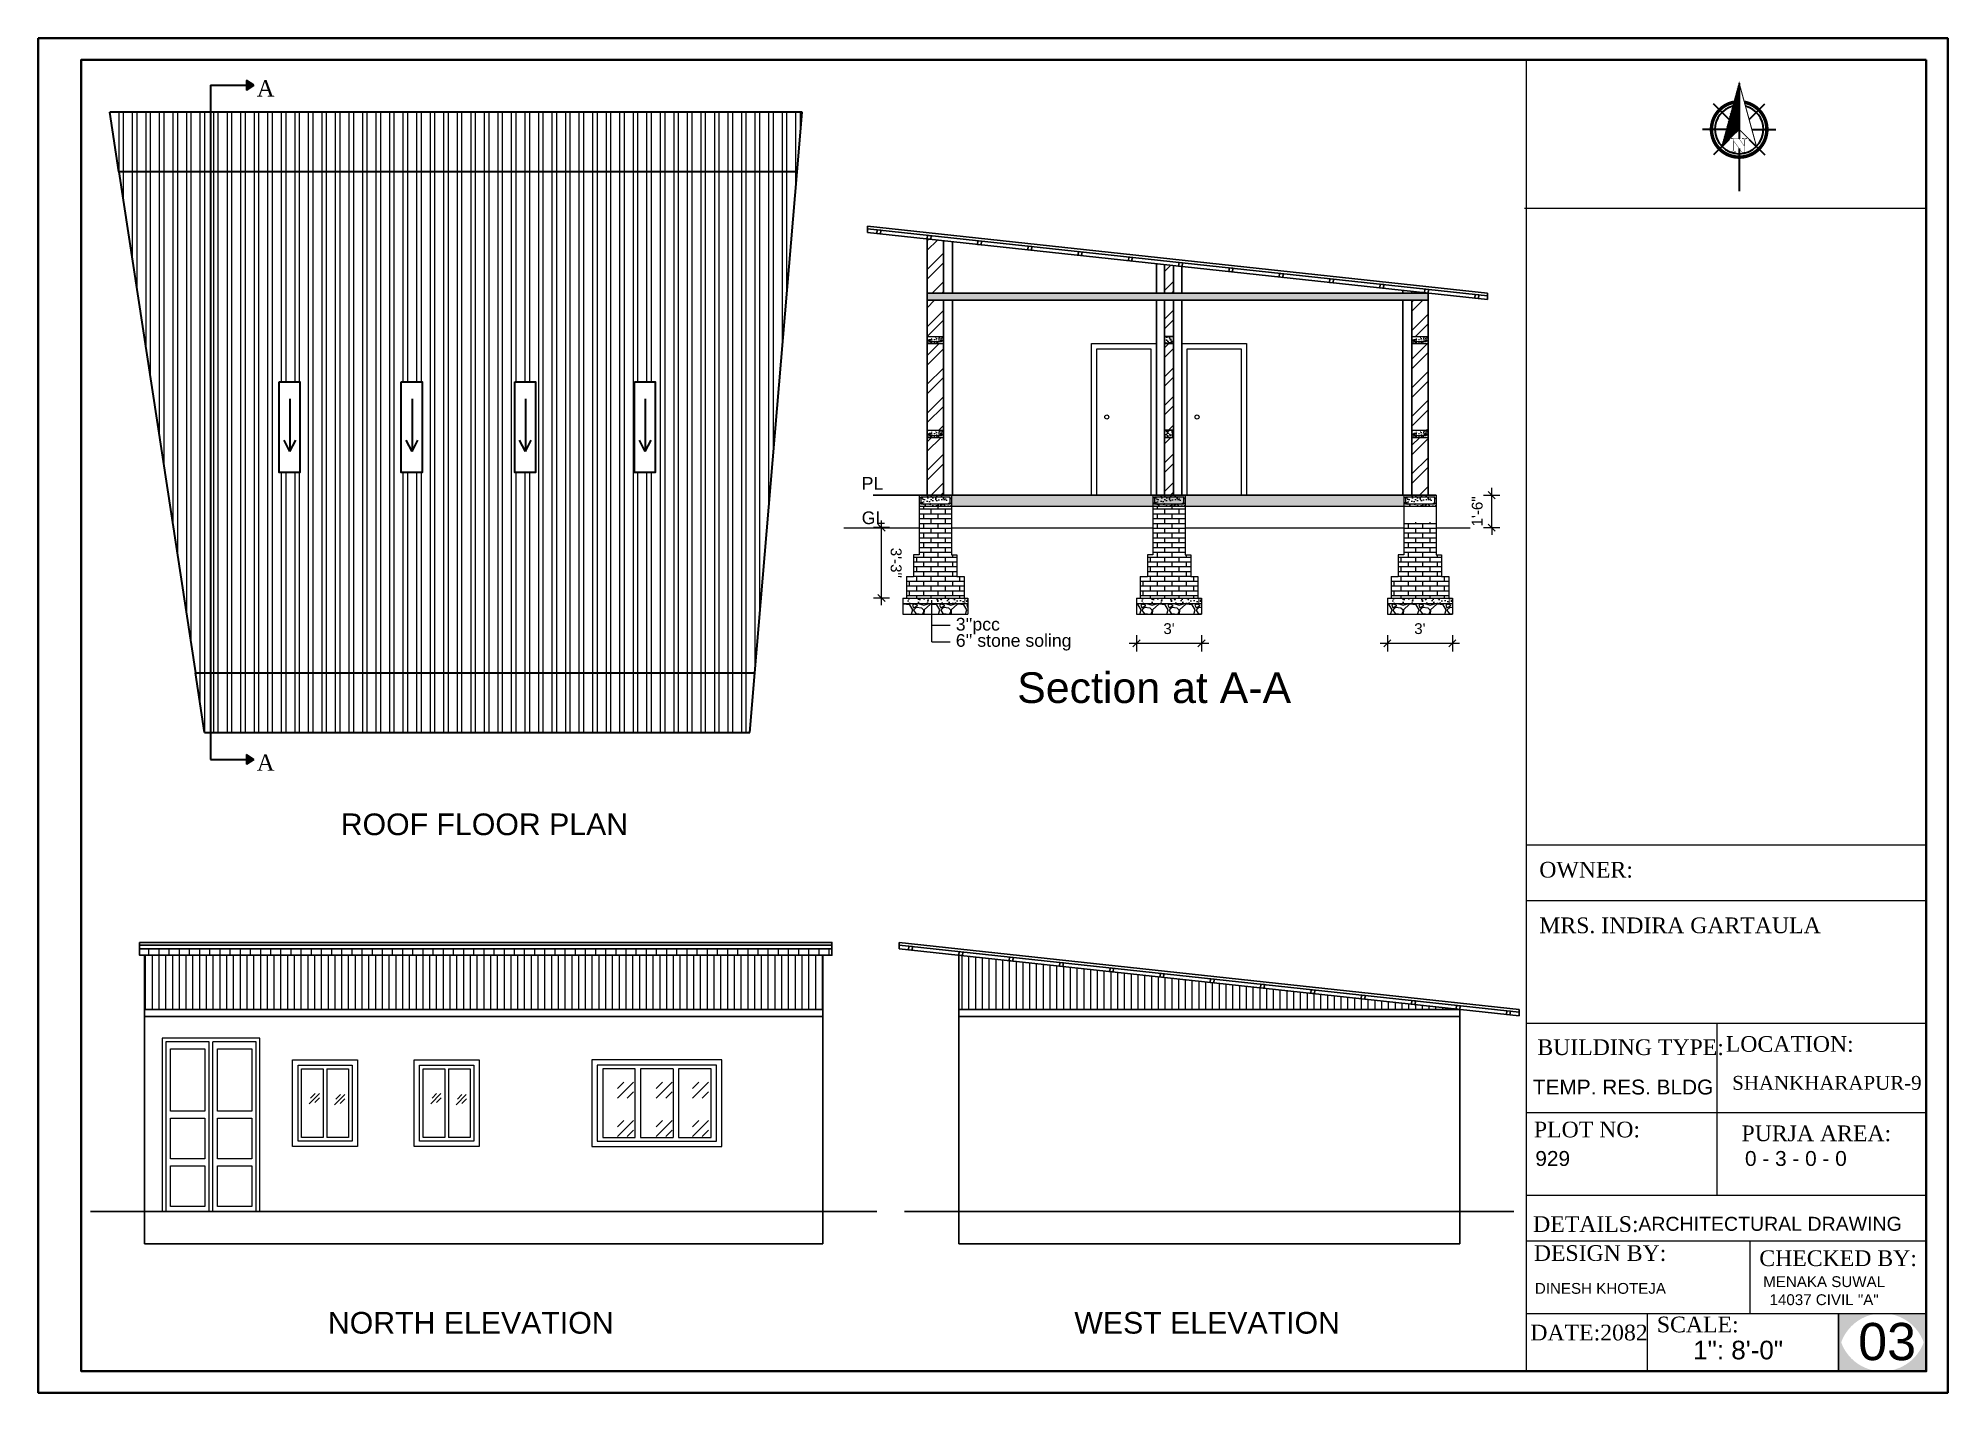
# Model space of a CAD drawing. Header units: inches. Extents: x 45643 to 78083, y -17830 to -3084.
# Drawn here: x 58624 to 59682, y -15440 to -14690 of the extents above; entities that cross this region are included whole.
import ezdxf

# ---------------------------------------------------------------- set-up
doc = ezdxf.new("R2010")
doc.units = ezdxf.units.IN
doc.header["$MEASUREMENT"] = 0
for name, color, linetype, lineweight in [('A_Title Text', 105, 'Continuous', 60), ('DIM_LINE', 165, 'Continuous', 15), ('door', 3, 'Continuous', 13), ('ELEVATION', 6, 'Continuous', 30), ('REBARS', 50, 'Continuous', 20), ('Siteplan', 7, 'Continuous', 30), ('steps', 253, 'Continuous', 20), ('Text', 7, 'Continuous', 9), ('WALL - A', 1, 'Continuous', 40)]:
    doc.layers.add(name, color=color, linetype=linetype, lineweight=lineweight)
doc.layers.add('DIMENTION', color=8, linetype='Continuous')
doc.layers.add('PDF_Text', color=7, linetype='Continuous')
doc.layers.add('Normal Wall', color=7, linetype='Continuous', lineweight=35, true_color=0xffaf89)
doc.layers.add('Rear Wall', color=7, linetype='Continuous', lineweight=20, true_color=0xd4e480)
doc.styles.add('Arial', font='arial.ttf')
doc.styles.add('PDF Arial', font='arial.ttf')
doc.styles.get("Standard").update_dxf_attribs({"font": 'times.ttf'})
doc.styles.add('SwissBT', font='swiss.ttf', dxfattribs={"height": 12})
doc.dimstyles.new('Sudeep', dxfattribs={"dimtxt": 6, "dimasz": 4, "dimexe": 4.5, "dimexo": 4.5, "dimgap": 5, "dimtad": 1, "dimdec": 0, "dimlunit": 4, "dimtxsty": 'Arial', "dimblk": 'OBLIQUE', "dimcen": 250, "dimdle": 4, "dimclrd": 86, "dimclre": 5, "dimclrt": 1, "dimadec": 0, "dimazin": 0, "dimtfac": 1, "dimtdec": 0, "dimtix": 1, "dimtmove": 1, "dimatfit": 3, "dimldrblk": 'OBLIQUE', "dimfxl": 4.5, "dimfxlon": 1, "dimfrac": 2, "dimlwd": 15, "dimlwe": 13, "dimarcsym": 0})
pattern_1 = [(90, (-551.61, -798.0205), (-7.5, 0), []), (90, (-549.11, -795.5205), (-7.5, 0), [])]
pattern_2 = [(45, (3697.702, -312.459), (-7.9549513, 7.9549513), []), (45, (3703.005, -312.459), (-7.9549513, 7.9549513), [])]
pattern_3 = [(228.0127875, (-301924.986, 15778.7435), (-120, -135), [2.01804, -199.7863207]), (184.96974073, (-301926.336, 15777.24346), (180, 15), [3.46302, -342.8388714]), (132.51044708, (-301929.786, 15776.9435), (150, -165), [2.44182, -241.74048894]), (267.273689, (-301935.636, 15773.19346), (15, 300), [3.15357, -312.2033706]), (292.83365418, (-301935.786, 15770.04346), (-75, 180), [3.092325, -306.1405969]), (357.273689, (-301934.586, 15767.19346), (-300, 15), [3.15357, -312.2033706]), (37.69424047, (-301931.436, 15767.04346), (-195, -150), [4.170435, -412.87272823]), (72.25532837, (-301928.136, 15769.59346), (105, 330), [3.93732, -389.79482245]), (121.42956562, (-301926.936, 15773.34346), (-120, 195), [3.16425, -313.26109665]), (175.2363583, (-301928.586, 15776.0435), (165, -15), [3.61248, -177.0114387]), (222.3974378, (-301932.186, 15776.34346), (-180, -165), [4.67172, -462.5006251]), (138.81407483, (-301920.786, 15773.0435), (-105, 90), [1.594515, -157.8576722]), (171.4692344, (-301921.986, 15774.09346), (195, -30), [3.033555, -300.32267124]), (225, (-301924.986, 15774.543), (-2e-15, -15), [2.121315, -19.09188844]), (203.1985905, (-301926.036, 15776.3435), (75, 30), [1.14237, -113.0942266]), (291.8014095, (-301927.086, 15775.8935), (-15, 45), [1.615545, -79.1619271]), (30.9637565, (-301926.486, 15774.3935), (45, 30), [2.623935, -84.8403434]), (161.5650512, (-301924.236, 15775.7435), (30, -15), [1.897365, -45.5367999]), (16.38954033, (-301935.786, 15775.8935), (150, 45), [2.658, -263.1426772]), (70.34617594, (-301933.236, 15776.6435), (-60, -165), [2.229915, -220.7611162]), (293.1985905, (-301924.236, 15778.7435), (-30, 75), [2.284725, -111.9518716]), (343.61045967, (-301923.336, 15776.6435), (-150, 45), [2.658, -263.1426772]), (339.4439548, (-301935.786, 15766.5935), (-75, 30), [2.5632, -125.5968562]), (294.77514057, (-301933.386, 15765.6935), (-75, 165), [2.14767, -212.61964595]), (66.8014095, (-301924.086, 15763.7435), (30, 75), [2.284725, -111.9518716]), (17.35402464, (-301923.186, 15765.8435), (-195, -60), [2.514465, -248.9313542]), (69.4439548, (-301931.436, 15763.7435), (-30, -75), [1.2816, -126.8784562]), (101.3099325, (-301924.986, 15763.7435), (-15, 60), [0.76485, -75.7204427]), (165.9637565, (-301925.136, 15764.4935), (45, -15), [3.092325, -58.7542594]), (186.00900596, (-301928.136, 15765.2435), (150, 15), [2.86575, -283.7088476]), (303.6900675, (-301926.486, 15773.0435), (-15, 30), [2.16333, -51.91993913]), (353.15722659, (-301925.286, 15771.24346), (255, -30), [3.77691, -373.91343936]), (60.9453959, (-301921.536, 15770.7935), (-60, -105), [1.54434, -152.8901121]), (90, (-301920.786, 15772.143), (-15, 15), [0.9, -14.1]), (120.25643716, (-301928.436, 15765.6935), (60, -105), [2.08386, -206.30279984]), (48.0127875, (-301929.486, 15767.4935), (120, 135), [4.03608, -197.7682807]), (0, (-301926.786, 15770.493), (15, 15), [3.9, -11.1]), (325.30484647, (-301922.886, 15770.4935), (150, -105), [2.37171, -234.7991145]), (254.0546041, (-301920.936, 15769.1435), (-15, -60), [2.18403, -107.01761834]), (207.64597536, (-301921.536, 15767.04346), (-285, -150), [3.555975, -352.04211273]), (175.42607874, (-301924.686, 15765.39346), (-195, 15), [3.761985, -372.4361011])]
pattern_4 = [(50, (-5207.619, 101569.098), (5.73808146, -0.50201708), [0.6, -6.6]), (355, (-5207.619, 101569.098), (-1.11001067, 6.01753707), [0.48, -5.28]), (100.4514, (-5207.1407, 101569.0564), (4.62807505, 5.51551634), [0.50992152, -5.6091369]), (46.1842, (-5207.619, 101570.698), (8.5379284, -1.3241521), [0.9, -9.9]), (96.6356, (-5206.907, 101570.588), (7.47730164, 7.79294297), [0.7648823, -8.413704]), (351.1842, (-5207.619, 101570.698), (7.47729556, 7.7929488), [0.72, -7.92]), (21, (-5206.819, 101570.298), (4.77525642, -3.22095113), [0.6, -6.6]), (326, (-5206.819, 101570.298), (1.94652266, 5.80120036), [0.48, -5.28]), (71.4514, (-5206.421, 101570.03), (6.72178103, 2.58024397), [0.50992152, -5.6091369]), (37.5, (-5207.6189, 101569.0982), (0.097278843, 2.66315083), [0, -5.216, 0, -5.36, 0, -5.3]), (7.5, (-5207.619, 101569.0982), (2.1045563, 3.155293695), [0, -3.056, 0, -5.096, 0, -2.02]), (327.5, (-5209.4029, 101569.0982), (4.27057949, -0.180438974), [0, -2, 0, -6.24, 0, -8.28]), (317.5, (-5210.203, 101569.0982), (4.66548935, 0.80083986), [0, -2.6, 0, -4.144, 0, -5.88])]
pattern_5 = [(50, (-5078.119, 101569.098), (5.73808146, -0.50201708), [0.6, -6.6]), (355, (-5078.119, 101569.098), (-1.11001067, 6.01753707), [0.48, -5.28]), (100.4514, (-5077.6407, 101569.0564), (4.62807505, 5.51551634), [0.50992152, -5.6091369]), (46.1842, (-5078.119, 101570.698), (8.5379284, -1.3241521), [0.9, -9.9]), (96.6356, (-5077.407, 101570.588), (7.47730164, 7.79294297), [0.7648823, -8.413704]), (351.1842, (-5078.119, 101570.698), (7.47729556, 7.7929488), [0.72, -7.92]), (21, (-5077.319, 101570.298), (4.77525642, -3.22095113), [0.6, -6.6]), (326, (-5077.319, 101570.298), (1.94652266, 5.80120036), [0.48, -5.28]), (71.4514, (-5076.921, 101570.03), (6.72178103, 2.58024397), [0.50992152, -5.6091369]), (37.5, (-5078.1189, 101569.0982), (0.097278843, 2.66315083), [0, -5.216, 0, -5.36, 0, -5.3]), (7.5, (-5078.119, 101569.0982), (2.1045563, 3.155293695), [0, -3.056, 0, -5.096, 0, -2.02]), (327.5, (-5079.9029, 101569.0982), (4.27057949, -0.180438974), [0, -2, 0, -6.24, 0, -8.28]), (317.5, (-5080.703, 101569.0982), (4.66548935, 0.80083986), [0, -2.6, 0, -4.144, 0, -5.88])]
pattern_6 = [(50, (-4939.1013, 101569.098), (5.73808146, -0.50201708), [0.6, -6.6]), (355, (-4939.101, 101569.098), (-1.11001067, 6.01753707), [0.48, -5.28]), (100.4514, (-4938.623, 101569.0564), (4.62807505, 5.51551634), [0.50992152, -5.6091369]), (46.1842, (-4939.101, 101570.698), (8.5379284, -1.3241521), [0.9, -9.9]), (96.6356, (-4938.39, 101570.588), (7.47730164, 7.79294297), [0.7648823, -8.413704]), (351.1842, (-4939.101, 101570.698), (7.47729556, 7.7929488), [0.72, -7.92]), (21, (-4938.3013, 101570.298), (4.77525642, -3.22095113), [0.6, -6.6]), (326, (-4938.301, 101570.298), (1.94652266, 5.80120036), [0.48, -5.28]), (71.4514, (-4937.9033, 101570.03), (6.72178103, 2.58024397), [0.50992152, -5.6091369]), (37.5, (-4939.1013, 101569.0982), (0.097278843, 2.66315083), [0, -5.216, 0, -5.36, 0, -5.3]), (7.5, (-4939.1013, 101569.0982), (2.1045563, 3.155293695), [0, -3.056, 0, -5.096, 0, -2.02]), (327.5, (-4940.8853, 101569.0982), (4.27057949, -0.180438974), [0, -2, 0, -6.24, 0, -8.28]), (317.5, (-4941.6853, 101569.0982), (4.66548935, 0.80083986), [0, -2.6, 0, -4.144, 0, -5.88])]
pattern_7 = [(50, (3697.7015, -312.4593), (3.58630091, -0.31376067), [0.375, -4.125]), (355, (3697.7015, -312.4593), (-0.69375667, 3.76096067), [0.3, -3.3]), (100.4514445, (3698.0004, -312.4854), (2.89254423, 3.44719995), [0.31870096, -3.50571056]), (46.1842, (3697.7015, -311.4593), (5.33620665, -0.8275964), [0.5625, -6.1875]), (96.635635, (3698.146, -311.528), (4.67330973, 4.870593), [0.4780517, -5.2585688]), (351.184164, (3697.7015, -311.459), (4.6733097, 4.870593), [0.45, -4.95]), (21, (3698.2015, -311.7093), (2.98453526, -2.01309445), [0.375, -4.125]), (326, (3698.2015, -311.7093), (1.21657666, 3.62575023), [0.3, -3.3]), (71.451445, (3698.4502, -311.877), (4.20111188, 1.61265576), [0.31870095, -3.50571056]), (37.5, (3697.7015, -312.4593), (0.060799277, 1.66446927), [0, -3.26, 0, -3.35, 0, -3.3125]), (7.5, (3697.7015, -312.4593), (1.315347687, 1.97205856), [0, -1.91, 0, -3.185, 0, -1.2625]), (327.5, (3696.5865, -312.4593), (2.66911218, -0.11277436), [0, -1.25, 0, -3.9, 0, -5.175]), (317.5, (3696.0865, -312.4593), (2.91593085, 0.50052491), [0, -1.625, 0, -2.59, 0, -3.675])]

msp = doc.modelspace()

# ---------------------------------------------------------------- texts
at = {"color": 0}
for s, p in [('OWNER:', (59455.27, -15154.98)), ('LOCATION:', (59558.61, -15251.53))]:
    msp.add_text(s, height=8.704, dxfattribs=at).set_placement(p)
at = {"char_height": 9, "width": 10.8456, "attachment_point": 1}
for insert in [(58744.71, -14713.24), (58744.71, -15086.76)]:
    msp.add_mtext('A', dxfattribs=dict(at, insert=insert))
at = {"color": 7, "linetype": 'ByBlock', "lineweight": 5}
for s, insert, char_height, width, attachment_point in [('{\\fArial CE|b0|i0|c0|p34;PL}', (59079.85, -14933.05), 7, 174.1012, 1), ('{\\fArial CE|b0|i0|c0|p34;GL}', (59079.85, -14952.15), 7, 174.1012, 1), ("{\\fArial CE|b0|i0|c238|p34;3'}'{\\fArial CE|b0|i0|c238|p34;pcc}", (59131.99, -15011.11), 7, 174.1012, 1), ("{\\fArial CE|b0|i0|c0|p34;6\\fArial CE|b0|i0|c238|p34;'}'{\\fArial CE|b0|i0|c238|p34; \\fArial CE|b0|i0|c0|p34;stone\\fArial CE|b0|i0|c238|p34; soling}", (59131.99, -15020.11), 7, 174.1012, 1), ('{\\fArial CE|b0|i0|c238|p34;\\P\\H2.8333x;Section at A-A}', (59241.89, -15044.88), 6, 232.9624, 5)]:
    msp.add_mtext(s, dxfattribs=dict(at, insert=insert, char_height=char_height, width=width, attachment_point=attachment_point))
at = {"layer": 'PDF_Text', "char_height": 12, "attachment_point": 7, "style": 'PDF Arial'}
for s, insert in [('ROOF FLOOR PLAN', (58791.2, -15131.64)), ('NORTH ELEVATION', (58784.09, -15407.83)), ('WEST ELEVATION', (59197.66, -15407.83))]:
    msp.add_mtext(s, dxfattribs=dict(at, insert=insert))
at = {"layer": 'Text', "color": 0}
for s, height, p in [('OWNER:', 8.704, (59455.27, -15154.98)), ('MRS. INDIRA GARTAULA', 8.7044, (59455.27, -15185.79)), ('LOCATION:', 8.704, (59558.61, -15251.53)), ('CHECKED BY:', 8.7044, (59577.18, -15370.22)), ('CHECKED BY:', 8.7044, (59577.18, -15370.22)), ('DATE:2082', 8.704, (59450.32, -15411.42)), ('SCALE:', 8.704, (59520.41, -15406.95)), ('SCALE:', 8.704, (59520.41, -15406.95))]:
    msp.add_text(s, height=height, dxfattribs=at).set_placement(p)
at = {"layer": 'Text', "color": 0, "attachment_point": 1}
for s, insert, char_height, width in [('BUILDING TYPE:', (59454.19, -15244.61), 8.7044, 148.5551), ('BUILDING TYPE:', (59454.19, -15244.61), 8.7044, 148.5551), ('PLOT NO: ', (59452.29, -15290.22), 8.704, 138.0271), ('PLOT NO: ', (59452.29, -15290.22), 8.704, 138.0271), ('PURJA AREA:', (59567.3, -15292.33), 8.7044, 197.5821), ('PURJA AREA:', (59567.3, -15292.33), 8.7044, 197.5821), ('DETAILS: ', (59451.85, -15342.61), 8.704, 138.0271), ('DESIGN BY:', (59452.25, -15358.66), 8.704, 138.0271), ('DESIGN BY:', (59452.25, -15358.66), 8.704, 138.0271)]:
    msp.add_mtext(s, dxfattribs=dict(at, insert=insert, char_height=char_height, width=width))
at = {"layer": 'Text', "color": 0, "attachment_point": 1, "style": 'SwissBT'}
for s, insert, char_height, width in [('TEMP. RES. BLDG', (59451.69, -15266.91), 8.2555, 163.2142), ('929', (59453.07, -15306.49), 8.256, 163.2142), ('0 - 3 - 0 - 0', (59569.22, -15306.49), 8.2555, 163.2142), ('03', (59631.94, -15401.73), 20.639, 20.1585)]:
    msp.add_mtext(s, dxfattribs=dict(at, insert=insert, char_height=char_height, width=width))
at = {"layer": 'Text', "color": 0, "linetype": 'ByBlock', "insert": (59562.14, -15264.88), "char_height": 7.6711, "attachment_point": 1}
msp.add_mtext_dynamic_manual_height_columns('SHANKHARAPUR-9', width=381.0351, gutter_width=1.53, heights=[0], dxfattribs=at)
at = {"layer": 'Text', "color": 0, "linetype": 'ByBlock', "style": 'SwissBT'}
for s, insert, char_height, width, attachment_point in [('ARCHITECTURAL DRAWING', (59510.15, -15342.95), 7.7396, 268.5322, 1), ('DINESH KHOTEJA', (59452.81, -15379.6), 6, 201.5276, 1), ('MENAKA SUWAL\\P14037 CIVIL "A"', (59613.07, -15375.86), 6, 88.5492, 2)]:
    msp.add_mtext(s, dxfattribs=dict(at, insert=insert, char_height=char_height, width=width, attachment_point=attachment_point))
at = {"layer": 'Text', "color": 0, "ltscale": 0.5, "insert": (59540.49, -15411.6), "char_height": 10.319, "width": 127.5344, "attachment_point": 1, "style": 'SwissBT'}
msp.add_mtext('1": 8\'-0"', dxfattribs=at)
msp.add_mtext('1": 8\'-0"', dxfattribs=at)

# ---------------------------------------------------------------- blocks, each defined once
blk = doc.blocks.new('*X798')
at = {"color": 0}
for p, q in [((145.96, -414.6), (147.62, -412.94)), ((146.16, -413.87), (147.62, -412.41)), ((146.36, -413.14), (147.62, -411.88)), ((146.55, -412.41), (147.62, -411.35)), ((146.75, -411.68), (147.62, -410.82)), ((146.95, -410.95), (147.62, -410.29)), ((147.15, -410.22), (147.62, -409.76)), ((147.35, -409.49), (147.62, -409.23)), ((147.55, -408.76), (147.62, -408.7)), ((143.76, -422.63), (147.62, -418.77)), ((143.96, -421.9), (147.62, -418.24)), ((144.16, -421.17), (147.62, -417.71)), ((144.36, -420.44), (147.62, -417.18)), ((144.56, -419.71), (147.62, -416.65)), ((144.76, -418.98), (147.62, -416.12)), ((144.96, -418.25), (147.62, -415.59)), ((145.16, -417.52), (147.62, -415.06)), ((145.36, -416.79), (147.62, -414.53)), ((145.56, -416.06), (147.62, -414)), ((145.76, -415.33), (147.62, -413.47)), ((142.76, -426.28), (147.62, -421.42)), ((142.96, -425.55), (147.62, -420.89)), ((143.16, -424.82), (147.62, -420.36)), ((143.36, -424.09), (147.62, -419.83)), ((143.56, -423.36), (147.62, -419.3))]:
    blk.add_line(p, q, dxfattribs=at)
blk = doc.blocks.new('NORTH_15')
for p, q in [((-2.87, 2.87), (-7.37, 7.37)), ((0, 3.66), (0, 10.62)), ((2.87, 2.87), (7.37, 7.37)), ((-13.37, 0), (2.72, 0)), ((5.49, 0), (17.83, 0)), ((-2.87, -2.87), (-7.37, -7.37)), ((0, -3.66), (0, -10.62)), ((2.87, -2.87), (7.37, -7.37))]:
    blk.add_line(p, q)
at = {"const_width": 1}
for points in [[(0, -8, 1), (0, 8, 0.359415), (-7.86, 1.52, 1)], [(-7.86, -1.52, 0.359415), (0, -8, 1)]]:
    blk.add_lwpolyline(points, format="xyb", dxfattribs=at)
for points, const_width in [([(4.96, -5.01), (-13.37, 0), (4.9, 5), (0, 0), (4.96, -5.01)], 0.3), ([(5.93, -1.55), (6, -1.55), (6.07, -1.54), (6.13, -1.53), (6.17, -1.52), (6.22, -1.51), (6.26, -1.49), (6.28, -1.47), (6.3, -1.45), (6.32, -1.42), (6.33, -1.39), (6.35, -1.34), (6.36, -1.29), (6.37, -1.23), (6.38, -1.16), (6.38, -1.08), (6.38, -1), (6.54, -1), (6.54, -2.34), (6.38, -2.34), (6.38, -2.3), (6.38, -2.23), (6.38, -2.16), (6.37, -2.09), (6.36, -2.04), (6.35, -1.99), (6.33, -1.95), (6.32, -1.91), (6.3, -1.88), (6.28, -1.86), (6.26, -1.83), (6.22, -1.81), (6.18, -1.8), (6.13, -1.78), (6.07, -1.77), (6.01, -1.76), (5.95, -1.76), (2.66, -1.76), (2.66, -2.34), (2.5, -2.34), (2.5, -0.16), (4.71, 1.44), (3.14, 1.44), (3.07, 1.44), (3, 1.43), (2.94, 1.42), (2.89, 1.41), (2.85, 1.4), (2.81, 1.38), (2.78, 1.36), (2.76, 1.34), (2.74, 1.31), (2.72, 1.27), (2.7, 1.22), (2.69, 1.17), (2.68, 1.11), (2.67, 1.04), (2.66, 0.97), (2.66, 0.89), (2.66, 0.87), (2.5, 0.87), (2.5, 2.21), (2.66, 2.21), (2.66, 2.17), (2.66, 2.09), (2.67, 2.03), (2.68, 1.97), (2.69, 1.91), (2.7, 1.86), (2.71, 1.82), (2.73, 1.78), (2.75, 1.76), (2.77, 1.74), (2.8, 1.72), (2.85, 1.7), (2.89, 1.68), (2.94, 1.67), (3, 1.66), (3.07, 1.66), (3.14, 1.66), (6.54, 1.66), (6.54, 0.75), (3.33, -1.55), (5.93, -1.55), (5.93, -1.55)], 0.1)]:
    blk.add_lwpolyline(points, dxfattribs=dict(const_width=const_width))
for start, end in [(90, 164.973), (270, 90), (195.027, 270)]:
    blk.add_arc((0, 0), 7, start, end)
at = {"rotation": 90}
blk.add_blockref('*X798', (-421.89, -147.62), dxfattribs=at)
blk = doc.blocks.new('A$C0BDB7EE9')
at = {"layer": 'Siteplan', "xscale": 2.999999999999779, "yscale": 2.999999999999779, "zscale": 2.999999999999779, "rotation": 247.8612575918487}
blk.add_blockref('NORTH_15', (20.2, 49.5), dxfattribs=at)
blk = doc.blocks.new('A$C327B4BBD')
at = {"layer": 'DIMENTION', "ltscale": 0.3, "xscale": 1.171875000000082, "yscale": 1.171875000000082, "zscale": 1.171875000000082, "rotation": 112.1387424081494}
blk.add_blockref('A$C0BDB7EE9', (16.1, 0), dxfattribs=at)
blk = doc.blocks.new('_Oblique')
at = {"color": 0, "linetype": 'ByBlock', "lineweight": -2}
blk.add_line((-0.5, -0.5), (0.5, 0.5), dxfattribs=at)
blk = doc.blocks.new('*D1734')
at = {"layer": 'A_Title Text', "color": 86, "lineweight": 15, "transparency": 16777216}
blk.add_line((59090.8, -15004.1), (59090.8, -14957.1), dxfattribs=at)
at = {"layer": 'A_Title Text', "color": 5, "lineweight": 13, "transparency": 16777216}
for p, q in [((59095.3, -14961.1), (59086.3, -14961.1)), ((59095.3, -15000.1), (59086.3, -15000.1))]:
    blk.add_line(p, q, dxfattribs=at)
at = {"layer": 'Defpoints', "color": 0, "transparency": 16777216}
for p in [(59090.8, -14961.1), (59102.6, -14961.1), (59102.6, -15000.1)]:
    blk.add_point(p, dxfattribs=at)
at = {"layer": 'A_Title Text', "color": 86, "lineweight": 15, "transparency": 16777216, "xscale": 4, "yscale": 4, "zscale": 4}
for p, rotation in [((59090.8, -14961.1), 90.00136327111544), ((59090.8, -15000.1), 270.0013632711154)]:
    blk.add_blockref('_Oblique', p, dxfattribs=dict(at, rotation=rotation))
at = {"layer": 'A_Title Text', "color": 1, "transparency": 16777216, "insert": (59098.9, -14980.6), "char_height": 6, "attachment_point": 5, "rotation": 270.0014, "style": 'Arial'}
blk.add_mtext('3\'-3"', dxfattribs=at)
blk = doc.blocks.new('*D1735')
at = {"layer": 'A_Title Text', "color": 5, "lineweight": 13, "transparency": 16777216}
for p, q in [((59232.1, -15020.7), (59232.1, -15029.7)), ((59268.1, -15020.7), (59268.1, -15029.7))]:
    blk.add_line(p, q, dxfattribs=at)
at = {"layer": 'A_Title Text', "color": 86, "lineweight": 15, "transparency": 16777216}
blk.add_line((59228.1, -15025.2), (59272.1, -15025.2), dxfattribs=at)
at = {"layer": 'Defpoints', "color": 0, "transparency": 16777216}
for p in [(59232.1, -15006.1), (59268.1, -15006.1), (59268.1, -15025.2)]:
    blk.add_point(p, dxfattribs=at)
at = {"layer": 'A_Title Text', "color": 86, "lineweight": 15, "transparency": 16777216, "xscale": 4, "yscale": 4, "zscale": 4, "rotation": 180}
blk.add_blockref('_Oblique', (59232.1, -15025.2), dxfattribs=at)
at = {"layer": 'A_Title Text', "color": 86, "lineweight": 15, "transparency": 16777216, "xscale": 4, "yscale": 4, "zscale": 4}
blk.add_blockref('_Oblique', (59268.1, -15025.2), dxfattribs=at)
at = {"layer": 'A_Title Text', "color": 1, "transparency": 16777216, "insert": (59250.1, -15017.1), "char_height": 6, "attachment_point": 5, "style": 'Arial'}
blk.add_mtext("3'", dxfattribs=at)
blk = doc.blocks.new('*D1737')
at = {"layer": 'A_Title Text', "color": 5, "lineweight": 13, "transparency": 16777216}
for p, q in [((59424.4, -14943.1), (59433.4, -14943.1)), ((59424.4, -14961.1), (59433.4, -14961.1))]:
    blk.add_line(p, q, dxfattribs=at)
at = {"layer": 'A_Title Text', "color": 86, "lineweight": 15, "transparency": 16777216}
for p, q in [((59428.9, -14943.1), (59428.9, -14939.1)), ((59428.9, -14961.1), (59428.9, -14943.1)), ((59428.9, -14961.1), (59428.9, -14965.1))]:
    blk.add_line(p, q, dxfattribs=at)
at = {"layer": 'Defpoints', "color": 0, "transparency": 16777216}
for p in [(59398.1, -14943.1), (59428.9, -14943.1), (59398.1, -14961.1)]:
    blk.add_point(p, dxfattribs=at)
at = {"layer": 'A_Title Text', "color": 86, "lineweight": 15, "transparency": 16777216, "xscale": 4, "yscale": 4, "zscale": 4}
for p, rotation in [((59428.9, -14943.1), 270), ((59428.9, -14961.1), 90)]:
    blk.add_blockref('_Oblique', p, dxfattribs=dict(at, rotation=rotation))
at = {"layer": 'A_Title Text', "color": 1, "transparency": 16777216, "insert": (59420.9, -14952.1), "char_height": 6, "attachment_point": 5, "rotation": 90, "style": 'Arial'}
blk.add_mtext('1\'-6"', dxfattribs=at)
blk = doc.blocks.new('*D1736')
at = {"layer": 'A_Title Text', "color": 5, "lineweight": 13, "transparency": 16777216}
for p, q in [((59371.1, -15020.7), (59371.1, -15029.7)), ((59407.1, -15020.7), (59407.1, -15029.7))]:
    blk.add_line(p, q, dxfattribs=at)
at = {"layer": 'A_Title Text', "color": 86, "lineweight": 15, "transparency": 16777216}
blk.add_line((59367.1, -15025.2), (59411.1, -15025.2), dxfattribs=at)
at = {"layer": 'Defpoints', "color": 0, "transparency": 16777216}
for p in [(59371.1, -15006.1), (59407.1, -15006.1), (59407.1, -15025.2)]:
    blk.add_point(p, dxfattribs=at)
at = {"layer": 'A_Title Text', "color": 86, "lineweight": 15, "transparency": 16777216, "xscale": 4, "yscale": 4, "zscale": 4, "rotation": 180}
blk.add_blockref('_Oblique', (59371.1, -15025.2), dxfattribs=at)
at = {"layer": 'A_Title Text', "color": 86, "lineweight": 15, "transparency": 16777216, "xscale": 4, "yscale": 4, "zscale": 4}
blk.add_blockref('_Oblique', (59407.1, -15025.2), dxfattribs=at)
at = {"layer": 'A_Title Text', "color": 1, "transparency": 16777216, "insert": (59389.1, -15017.1), "char_height": 6, "attachment_point": 5, "style": 'Arial'}
blk.add_mtext("3'", dxfattribs=at)

# ---------------------------------------------------------------- dimensions: what is measured, and where the dimension line sits
at = {"layer": 'A_Title Text'}
dim = msp.add_linear_dim(base=(59428.92, -14943.12), p1=(59398.15, -14961.13), p2=(59398.15, -14943.12), angle=90, dimstyle='Sudeep', dxfattribs=at)
dim.commit()
dim.dimension.update_dxf_attribs({"geometry": '*D1737', "text_midpoint": (59420.86, -14952.13)})
dim = msp.add_aligned_dim(p1=(59102.63, -15000.12), p2=(59102.63, -14961.13), distance=11.82, dimstyle='Sudeep', dxfattribs=at)
dim.commit()
dim.dimension.update_dxf_attribs({"geometry": '*D1734', "text_midpoint": (59098.88, -14980.63)})
for base, p1, p2, picture, middle in [((59268.13, -15025.16), (59232.13, -15006.12), (59268.13, -15006.12), '*D1735', (59250.13, -15017.09)), ((59407.15, -15025.16), (59371.15, -15006.12), (59407.15, -15006.12), '*D1736', (59389.15, -15017.09))]:
    dim = msp.add_linear_dim(base=base, p1=p1, p2=p2, dimstyle='Sudeep', dxfattribs=at)
    dim.commit()
    dim.dimension.update_dxf_attribs({"geometry": picture, "text_midpoint": middle})

# ---------------------------------------------------------------- hatches: boundary and pattern name
at = {"linetype": 'ByBlock', "lineweight": 5}
h = msp.add_hatch(dxfattribs=at)
h.set_pattern_fill('AR-CONC', scale=0.5, style=0)
h.set_pattern_definition([(50, (12877.2028, 53948.6272), (3.58630091, -0.31376067), [0.375, -4.125]), (355, (12877.2028, 53948.6272), (-0.69375667, 3.76096067), [0.3, -3.3]), (100.4514, (12877.5017, 53948.601), (2.89254691, 3.44719771), [0.31870095, -3.50571056]), (46.1842, (12877.203, 53949.627), (5.33620524, -0.82759507), [0.5625, -6.1875]), (96.6356, (12877.6475, 53949.558), (4.67331353, 4.87058935), [0.47805144, -5.258565]), (351.1842, (12877.203, 53949.627), (4.67330973, 4.870593), [0.45, -4.95]), (21, (12877.7028, 53949.3772), (2.98453526, -2.01309445), [0.375, -4.125]), (326, (12877.7028, 53949.3772), (1.21657666, 3.62575023), [0.3, -3.3]), (71.4514, (12877.9515, 53949.2094), (4.20111314, 1.61265248), [0.31870095, -3.50571056]), (37.5, (12877.2028, 53948.6272), (0.060799277, 1.66446927), [0, -3.26, 0, -3.35, 0, -3.3125]), (7.5, (12877.2028, 53948.6272), (1.315347687, 1.97205856), [0, -1.91, 0, -3.185, 0, -1.2625]), (327.5, (12876.0878, 53948.6272), (2.66911218, -0.112774359), [0, -1.25, 0, -3.9, 0, -5.175]), (317.5, (12875.5878, 53948.6272), (2.91593085, 0.50052491), [0, -1.625, 0, -2.59, 0, -3.675])])
h.paths.add_polyline_path([(59125.13, -14855.12), (59116.13, -14855.12), (59116.13, -14859.12), (59125.13, -14859.12)])
edge = h.paths.add_edge_path(flags=16)
edge.add_arc((59124.05, -14857.77), 0.496, 180, 268.05799, ccw=False)
edge.add_arc((59124.05, -14857.77), 0.496, 0, 180, ccw=False)
edge.add_arc((59124.05, -14857.77), 0.496, -91.94201, 0, ccw=False)
edge.add_line((59124.03, -14858.26), (59117.23, -14858.26))
edge.add_arc((59117.21, -14857.77), 0.496, 180, 271.94201, ccw=False)
edge.add_arc((59117.21, -14857.77), 0.496, 0, 180, ccw=False)
edge.add_arc((59117.21, -14857.77), 0.496, -88.05799, 0, ccw=False)
edge.add_line((59117.23, -14858.26), (59124.03, -14858.26))
h = msp.add_hatch(color=7, dxfattribs=at)
h.paths.add_polyline_path([(59124.54, -14857.49, 0.4142136), (59124.05, -14857), (59123.88, -14857.03, 0.3156645), (59123.55, -14857.49, 1)])
h.paths.add_polyline_path([(59117.38, -14857.03), (59117.21, -14857, 0.4142136), (59116.71, -14857.49, 0.4043206), (59117.19, -14857.99), (59117.23, -14857.99, 0.4043206), (59117.71, -14857.49, 0.3156645)])
h = msp.add_hatch(dxfattribs=at)
h.set_pattern_fill('AR-CONC', scale=0.5, style=0)
h.set_pattern_definition(pattern_7)
h.paths.add_polyline_path([(59247.63, -14855.12), (59247.63, -14859.12), (59252.63, -14859.12), (59252.63, -14855.12)])
h = msp.add_hatch(dxfattribs=at)
h.set_pattern_fill('AR-CONC', scale=0.5, style=0)
h.set_pattern_definition([(50, (13145.7204, 53948.6272), (3.58630091, -0.31376067), [0.375, -4.125]), (355, (13145.7204, 53948.6272), (-0.69375667, 3.76096067), [0.3, -3.3]), (100.4514, (13146.0193, 53948.601), (2.89254691, 3.44719771), [0.31870095, -3.50571056]), (46.1842, (13145.7204, 53949.627), (5.33620524, -0.82759507), [0.5625, -6.1875]), (96.6356, (13146.165, 53949.558), (4.67331353, 4.87058935), [0.47805144, -5.258565]), (351.1842, (13145.7204, 53949.627), (4.67330973, 4.870593), [0.45, -4.95]), (21, (13146.2204, 53949.3772), (2.98453526, -2.01309445), [0.375, -4.125]), (326, (13146.2204, 53949.3772), (1.21657666, 3.62575023), [0.3, -3.3]), (71.4514, (13146.469, 53949.2094), (4.20111314, 1.61265248), [0.31870095, -3.50571056]), (37.5, (13145.7204, 53948.6272), (0.060799277, 1.66446927), [0, -3.26, 0, -3.35, 0, -3.3125]), (7.5, (13145.7204, 53948.6272), (1.315347687, 1.97205856), [0, -1.91, 0, -3.185, 0, -1.2625]), (327.5, (13144.6054, 53948.6272), (2.66911218, -0.112774359), [0, -1.25, 0, -3.9, 0, -5.175]), (317.5, (13144.1054, 53948.6272), (2.91593085, 0.50052491), [0, -1.625, 0, -2.59, 0, -3.675])])
h.paths.add_polyline_path([(59393.65, -14855.12), (59384.65, -14855.12), (59384.65, -14859.12), (59393.65, -14859.12)])
edge = h.paths.add_edge_path(flags=16)
edge.add_arc((59392.56, -14857.77), 0.496, 180, 268.05799, ccw=False)
edge.add_arc((59392.56, -14857.77), 0.496, 0, 180, ccw=False)
edge.add_arc((59392.56, -14857.77), 0.496, -91.94201, 0, ccw=False)
edge.add_line((59392.55, -14858.26), (59385.75, -14858.26))
edge.add_arc((59385.73, -14857.77), 0.496, 180, 271.94201, ccw=False)
edge.add_arc((59385.73, -14857.77), 0.496, 0, 180, ccw=False)
edge.add_arc((59385.73, -14857.77), 0.496, -88.05799, 0, ccw=False)
edge.add_line((59385.75, -14858.26), (59392.55, -14858.26))
h = msp.add_hatch(color=7, dxfattribs=at)
h.paths.add_polyline_path([(59393.06, -14857.49, 0.4142136), (59392.56, -14857), (59392.39, -14857.03, 0.3156645), (59392.07, -14857.49, 1)])
h.paths.add_polyline_path([(59385.9, -14857.03), (59385.73, -14857, 0.4142136), (59385.23, -14857.49, 0.4043206), (59385.71, -14857.99), (59385.75, -14857.99, 0.4043206), (59386.22, -14857.49, 0.3156645)])
h = msp.add_hatch(dxfattribs=at)
h.set_pattern_fill('AR-CONC', scale=0.5, style=0)
h.set_pattern_definition([(50, (12877.2028, 53896.6272), (3.58630091, -0.31376067), [0.375, -4.125]), (355, (12877.2028, 53896.6272), (-0.69375667, 3.76096067), [0.3, -3.3]), (100.4514, (12877.5017, 53896.601), (2.89254691, 3.44719771), [0.31870095, -3.50571056]), (46.1842, (12877.203, 53897.627), (5.33620524, -0.82759507), [0.5625, -6.1875]), (96.6356, (12877.6475, 53897.558), (4.67331353, 4.87058935), [0.47805144, -5.258565]), (351.1842, (12877.203, 53897.627), (4.67330973, 4.870593), [0.45, -4.95]), (21, (12877.7028, 53897.3772), (2.98453526, -2.01309445), [0.375, -4.125]), (326, (12877.7028, 53897.3772), (1.21657666, 3.62575023), [0.3, -3.3]), (71.4514, (12877.9515, 53897.2094), (4.20111314, 1.61265248), [0.31870095, -3.50571056]), (37.5, (12877.2028, 53896.6272), (0.060799277, 1.66446927), [0, -3.26, 0, -3.35, 0, -3.3125]), (7.5, (12877.2028, 53896.6272), (1.315347687, 1.97205856), [0, -1.91, 0, -3.185, 0, -1.2625]), (327.5, (12876.0878, 53896.6272), (2.66911218, -0.112774359), [0, -1.25, 0, -3.9, 0, -5.175]), (317.5, (12875.5878, 53896.6272), (2.91593085, 0.50052491), [0, -1.625, 0, -2.59, 0, -3.675])])
h.paths.add_polyline_path([(59125.13, -14907.12), (59116.13, -14907.12), (59116.13, -14911.12), (59125.13, -14911.12)])
edge = h.paths.add_edge_path(flags=16)
edge.add_arc((59124.05, -14909.77), 0.496, 180, 268.05799, ccw=False)
edge.add_arc((59124.05, -14909.77), 0.496, 0, 180, ccw=False)
edge.add_arc((59124.05, -14909.77), 0.496, -91.94201, 0, ccw=False)
edge.add_line((59124.03, -14910.26), (59117.23, -14910.26))
edge.add_arc((59117.21, -14909.77), 0.496, 180, 271.94201, ccw=False)
edge.add_arc((59117.21, -14909.77), 0.496, 0, 180, ccw=False)
edge.add_arc((59117.21, -14909.77), 0.496, -88.05799, 0, ccw=False)
edge.add_line((59117.23, -14910.26), (59124.03, -14910.26))
h = msp.add_hatch(dxfattribs=at)
h.set_pattern_fill('AR-CONC', scale=0.5, style=0)
h.set_pattern_definition(pattern_7)
h.paths.add_polyline_path([(59252.63, -14907.12), (59247.63, -14907.12), (59247.63, -14911.12), (59252.63, -14911.12)])
h = msp.add_hatch(dxfattribs=at)
h.set_pattern_fill('AR-CONC', scale=0.5, style=0)
h.set_pattern_definition([(50, (13145.7204, 53896.6272), (3.58630091, -0.31376067), [0.375, -4.125]), (355, (13145.7204, 53896.6272), (-0.69375667, 3.76096067), [0.3, -3.3]), (100.4514, (13146.0193, 53896.601), (2.89254691, 3.44719771), [0.31870095, -3.50571056]), (46.1842, (13145.7204, 53897.627), (5.33620524, -0.82759507), [0.5625, -6.1875]), (96.6356, (13146.165, 53897.558), (4.67331353, 4.87058935), [0.47805144, -5.258565]), (351.1842, (13145.7204, 53897.627), (4.67330973, 4.870593), [0.45, -4.95]), (21, (13146.2204, 53897.3772), (2.98453526, -2.01309445), [0.375, -4.125]), (326, (13146.2204, 53897.3772), (1.21657666, 3.62575023), [0.3, -3.3]), (71.4514, (13146.469, 53897.2094), (4.20111314, 1.61265248), [0.31870095, -3.50571056]), (37.5, (13145.7204, 53896.6272), (0.060799277, 1.66446927), [0, -3.26, 0, -3.35, 0, -3.3125]), (7.5, (13145.7204, 53896.6272), (1.315347687, 1.97205856), [0, -1.91, 0, -3.185, 0, -1.2625]), (327.5, (13144.6054, 53896.6272), (2.66911218, -0.112774359), [0, -1.25, 0, -3.9, 0, -5.175]), (317.5, (13144.1054, 53896.6272), (2.91593085, 0.50052491), [0, -1.625, 0, -2.59, 0, -3.675])])
h.paths.add_polyline_path([(59393.65, -14907.12), (59384.65, -14907.12), (59384.65, -14911.12), (59393.65, -14911.12)])
edge = h.paths.add_edge_path(flags=16)
edge.add_arc((59392.56, -14909.77), 0.496, 180, 268.05799, ccw=False)
edge.add_arc((59392.56, -14909.77), 0.496, 0, 180, ccw=False)
edge.add_arc((59392.56, -14909.77), 0.496, -91.94201, 0, ccw=False)
edge.add_line((59392.55, -14910.26), (59385.75, -14910.26))
edge.add_arc((59385.73, -14909.77), 0.496, 180, 271.94201, ccw=False)
edge.add_arc((59385.73, -14909.77), 0.496, 0, 180, ccw=False)
edge.add_arc((59385.73, -14909.77), 0.496, -88.05799, 0, ccw=False)
edge.add_line((59385.75, -14910.26), (59392.55, -14910.26))
h = msp.add_hatch(color=7, dxfattribs=at)
h.paths.add_polyline_path([(59124.54, -14909.49, 0.4142136), (59124.05, -14909), (59123.88, -14909.03, 0.3156645), (59123.55, -14909.49, 1)])
h.paths.add_polyline_path([(59117.38, -14909.03), (59117.21, -14909, 0.4142136), (59116.71, -14909.49, 0.4043206), (59117.19, -14909.99), (59117.23, -14909.99, 0.4043206), (59117.71, -14909.49, 0.3156645)])
h = msp.add_hatch(color=7, dxfattribs=at)
h.paths.add_polyline_path([(59393.06, -14909.49, 0.4142136), (59392.56, -14909), (59392.39, -14909.03, 0.3156645), (59392.07, -14909.49, 1)])
h.paths.add_polyline_path([(59385.9, -14909.03), (59385.73, -14909, 0.4142136), (59385.23, -14909.49, 0.4043206), (59385.71, -14909.99), (59385.75, -14909.99, 0.4043206), (59386.22, -14909.49, 0.3156645)])
msp.add_hatch(color=0).paths.add_polyline_path([(59669.69, -15396.42), (59645.38, -15396.42, -0.4142136), (59669.69, -15420.73)])
at = {"layer": 'DIM_LINE'}
h = msp.add_hatch(dxfattribs=at)
h.set_pattern_fill('ANSI32', color=256, scale=20, angle=45)
h.set_pattern_definition(pattern_1)
h.paths.add_polyline_path([(58719.13, -14731), (58663.22, -14731), (58668.28, -14764), (58719.13, -14764)])
h = msp.add_hatch(dxfattribs=at)
h.set_pattern_fill('ANSI32', color=256, scale=20, angle=45)
h.set_pattern_definition(pattern_1)
h.paths.add_polyline_path([(59046.82, -14731), (58719.13, -14731), (58719.13, -14764), (59044.04, -14764)])
h = msp.add_hatch(dxfattribs=at)
h.set_pattern_fill('ANSI32', color=256, scale=20, angle=45)
h.set_pattern_definition(pattern_1)
h.paths.add_polyline_path([(58719.13, -14764), (58668.28, -14764), (58710.76, -15041.52), (58719.13, -15041.52)])
h = msp.add_hatch(dxfattribs=at)
h.set_pattern_fill('ANSI32', color=256, scale=20, angle=45)
h.set_pattern_definition(pattern_1)
h.paths.add_polyline_path([(58719.13, -14764), (58719.13, -15041.52), (59020.66, -15041.52), (59044.04, -14764)])
h.paths.add_polyline_path([(58836.25, -14880.31), (58836.25, -14930.56), (58824.79, -14930.56), (58824.79, -14880.31)], flags=16)
h.paths.add_polyline_path([(58887.62, -14880.31), (58899.09, -14880.31), (58899.09, -14930.56), (58887.62, -14930.56)], flags=16)
h.paths.add_polyline_path([(58768.58, -14880.31), (58768.58, -14930.56), (58757.12, -14930.56), (58757.12, -14880.31)], flags=16)
h.paths.add_polyline_path([(58954.01, -14880.31), (58965.47, -14880.31), (58965.47, -14930.56), (58954.01, -14930.56)], flags=16)
h = msp.add_hatch(dxfattribs=at)
h.set_pattern_fill('ANSI32', color=256, scale=20, angle=45)
h.set_pattern_definition(pattern_1)
h.paths.add_polyline_path([(58719.13, -15041.52), (58710.76, -15041.52), (58715.81, -15074.52), (58719.13, -15074.52)])
h = msp.add_hatch(dxfattribs=at)
h.set_pattern_fill('ANSI32', color=256, scale=20, angle=45)
h.set_pattern_definition(pattern_1)
h.paths.add_polyline_path([(59020.66, -15041.52), (58719.13, -15041.52), (58719.13, -15074.52), (59017.88, -15074.5)])
at = {"layer": 'door', "ltscale": 0.5, "transparency": 33554648}
h = msp.add_hatch(dxfattribs=at)
h.set_pattern_fill('AR-BRSTD', color=256)
h.set_pattern_definition([(0, (-96281.6929, 11935.3038), (0, 2.667), []), (90, (-96281.693, 11935.304), (-4, 2.667), [2.667, -2.667])])
h.paths.add_polyline_path([(59129.63, -14949.12), (59111.63, -14949.12), (59111.63, -14976.12), (59129.63, -14976.12)])
h.paths.add_polyline_path([(59132.63, -14976.12), (59108.63, -14976.12), (59108.63, -14988.12), (59129.63, -14988.12), (59132.63, -14988.12)])
h.paths.add_polyline_path([(59136.63, -14988.12), (59129.63, -14988.12), (59108.63, -14988.12), (59104.63, -14988.12), (59104.63, -15000.12), (59136.63, -15000.12)])
at = {"layer": 'door', "ltscale": 0.5}
h = msp.add_hatch(dxfattribs=at)
h.set_pattern_fill('AR-CONC', color=256, scale=0.8, style=0)
h.set_pattern_definition(pattern_4)
h.paths.add_polyline_path([(59129.63, -14943.12), (59111.63, -14943.12), (59111.63, -14949.12), (59129.63, -14949.12), (59129.63, -14944.07)])
h.paths.add_polyline_path([(59128.63, -14944.07), (59128.63, -14948.12), (59112.63, -14948.12), (59112.63, -14944.07), (59112.93, -14944.07, -0.0496826), (59113, -14944.07)], flags=16)
h.paths.add_polyline_path([(59128.62, -14944.41, -1), (59127.95, -14944.41, -1)], flags=0)
h.paths.add_polyline_path([(59128.63, -14947.79, -1), (59127.96, -14947.79, -1)], flags=16)
h.paths.add_polyline_path([(59113.3, -14947.79, -1), (59112.63, -14947.79, -1)], flags=16)
h = msp.add_hatch(dxfattribs=at)
h.set_pattern_fill('AR-CONC', color=256, scale=0.8, style=0)
h.set_pattern_definition(pattern_4)
h.paths.add_polyline_path([(59128.63, -14944.07), (59112.63, -14944.07), (59112.63, -14948.12), (59128.63, -14948.12)])
h = msp.add_hatch(color=256, dxfattribs=at)
h.paths.add_polyline_path([(59113.3, -14944.41, 0.3854241), (59113, -14944.07), (59112.93, -14944.07, 0.3854241), (59112.63, -14944.41, 1)])
h.paths.add_polyline_path([(59112.63, -14947.79, 1), (59113.3, -14947.79, 1)])
h.paths.add_polyline_path([(59127.95, -14944.41, 1), (59128.62, -14944.41, 1)])
h.paths.add_polyline_path([(59127.96, -14947.79, 1), (59128.63, -14947.79, 1)])
at = {"layer": 'door', "ltscale": 0.5, "transparency": 33554648}
h = msp.add_hatch(dxfattribs=at)
h.set_pattern_fill('AR-BRSTD', color=256)
h.set_pattern_definition([(0, (-96152.1929, 11935.3038), (0, 2.667), []), (90, (-96152.193, 11935.304), (-4, 2.667), [2.667, -2.667])])
h.paths.add_polyline_path([(59259.13, -14949.12), (59241.13, -14949.12), (59241.13, -14976.12), (59259.13, -14976.12)])
h.paths.add_polyline_path([(59262.13, -14976.12), (59238.13, -14976.12), (59238.13, -14988.12), (59259.13, -14988.12), (59262.13, -14988.12)])
h.paths.add_polyline_path([(59266.13, -14988.12), (59259.13, -14988.12), (59238.13, -14988.12), (59234.13, -14988.12), (59234.13, -15000.12), (59266.13, -15000.12)])
at = {"layer": 'door', "ltscale": 0.5}
h = msp.add_hatch(dxfattribs=at)
h.set_pattern_fill('AR-CONC', color=256, scale=0.8, style=0)
h.set_pattern_definition(pattern_5)
h.paths.add_polyline_path([(59259.13, -14943.12), (59241.13, -14943.12), (59241.13, -14949.12), (59259.13, -14949.12), (59259.13, -14944.07)])
h.paths.add_polyline_path([(59258.13, -14944.07), (59258.13, -14948.12), (59242.13, -14948.12), (59242.13, -14944.07), (59242.43, -14944.07, -0.0496826), (59242.5, -14944.07)], flags=16)
h.paths.add_polyline_path([(59258.12, -14944.41, -1), (59257.45, -14944.41, -1)], flags=0)
h.paths.add_polyline_path([(59258.13, -14947.79, -1), (59257.46, -14947.79, -1)], flags=16)
h.paths.add_polyline_path([(59242.8, -14947.79, -1), (59242.13, -14947.79, -1)], flags=16)
h = msp.add_hatch(dxfattribs=at)
h.set_pattern_fill('AR-CONC', color=256, scale=0.8, style=0)
h.set_pattern_definition(pattern_5)
h.paths.add_polyline_path([(59258.13, -14944.07), (59242.13, -14944.07), (59242.13, -14948.12), (59258.13, -14948.12)])
h = msp.add_hatch(color=256, dxfattribs=at)
h.paths.add_polyline_path([(59242.8, -14944.41, 0.3854241), (59242.5, -14944.07), (59242.43, -14944.07, 0.3854241), (59242.13, -14944.41, 1)])
h.paths.add_polyline_path([(59242.13, -14947.79, 1), (59242.8, -14947.79, 1)])
h.paths.add_polyline_path([(59257.45, -14944.41, 1), (59258.12, -14944.41, 1)])
h.paths.add_polyline_path([(59257.46, -14947.79, 1), (59258.13, -14947.79, 1)])
h = msp.add_hatch(dxfattribs=at)
h.set_pattern_fill('AR-CONC', color=256, scale=0.8, style=0)
h.set_pattern_definition(pattern_6)
h.paths.add_polyline_path([(59398.15, -14943.12), (59380.15, -14943.12), (59380.15, -14949.12), (59398.15, -14949.12), (59398.15, -14944.07)])
h.paths.add_polyline_path([(59397.15, -14944.07), (59397.15, -14948.12), (59381.15, -14948.12), (59381.15, -14944.07), (59381.45, -14944.07, -0.0496826), (59381.51, -14944.07)], flags=16)
h.paths.add_polyline_path([(59397.14, -14944.41, -1), (59396.47, -14944.41, -1)], flags=0)
h.paths.add_polyline_path([(59397.15, -14947.79, -1), (59396.48, -14947.79, -1)], flags=16)
h.paths.add_polyline_path([(59381.81, -14947.79, -1), (59381.15, -14947.79, -1)], flags=16)
h = msp.add_hatch(dxfattribs=at)
h.set_pattern_fill('AR-CONC', color=256, scale=0.8, style=0)
h.set_pattern_definition(pattern_6)
h.paths.add_polyline_path([(59397.15, -14944.07), (59381.15, -14944.07), (59381.15, -14948.12), (59397.15, -14948.12)])
h = msp.add_hatch(color=256, dxfattribs=at)
h.paths.add_polyline_path([(59381.81, -14944.41, 0.3854241), (59381.51, -14944.07), (59381.45, -14944.07, 0.3854241), (59381.15, -14944.41, 1)])
h.paths.add_polyline_path([(59381.15, -14947.79, 1), (59381.81, -14947.79, 1)])
h.paths.add_polyline_path([(59396.47, -14944.41, 1), (59397.14, -14944.41, 1)])
h.paths.add_polyline_path([(59396.48, -14947.79, 1), (59397.15, -14947.79, 1)])
at = {"layer": 'door', "ltscale": 0.5, "transparency": 33554648}
h = msp.add_hatch(dxfattribs=at)
h.set_pattern_fill('AR-BRSTD', color=256)
h.set_pattern_definition([(0, (-96013.1752, 11935.3038), (0, 2.667), []), (90, (-96013.1752, 11935.304), (-4, 2.667), [2.667, -2.667])])
h.paths.add_polyline_path([(59398.15, -14958.12), (59380.15, -14958.12), (59380.15, -14976.12), (59398.15, -14976.12)])
h.paths.add_polyline_path([(59401.15, -14976.12), (59377.15, -14976.12), (59377.15, -14988.12), (59398.15, -14988.12), (59401.15, -14988.12)])
h.paths.add_polyline_path([(59405.15, -14988.12), (59398.15, -14988.12), (59377.15, -14988.12), (59373.15, -14988.12), (59373.15, -15000.12), (59405.15, -15000.12)])
at = {"layer": 'door', "ltscale": 0.5}
h = msp.add_hatch(dxfattribs=at)
h.set_pattern_fill('AR-CONC', color=256, style=0)
h.set_pattern_definition([(50, (54352.8886, 53442.757), (7.17260183, -0.62752135), [0.75, -8.25]), (355, (54352.8886, 53442.757), (-1.3875133, 7.5219213), [0.6, -6.6]), (100.4514, (54353.486, 53442.7046), (5.7850938, 6.8943954), [0.6374019, -7.0114211]), (46.1842, (54352.889, 53444.757), (10.6724105, -1.6551901), [1.125, -12.375]), (96.6356, (54353.778, 53444.619), (9.346627, 9.7411787), [0.9561029, -10.51713]), (351.1842, (54352.889, 53444.757), (9.3466195, 9.741186), [0.9, -9.9]), (21, (54353.8886, 53444.257), (5.9690705, -4.0261889), [0.75, -8.25]), (326, (54353.8886, 53444.257), (2.4331533, 7.25150045), [0.6, -6.6]), (71.4514, (54354.386, 53443.9214), (8.4022263, 3.225305), [0.6374019, -7.0114211]), (37.5, (54352.8886, 53442.757), (0.12159855, 3.32893854), [0, -6.52, 0, -6.7, 0, -6.625]), (7.5, (54352.8886, 53442.757), (2.63069537, 3.94411712), [0, -3.82, 0, -6.37, 0, -2.525]), (327.5, (54350.6586, 53442.757), (5.33822436, -0.22554872), [0, -2.5, 0, -7.8, 0, -10.35]), (317.5, (54349.6586, 53442.757), (5.8318617, 1.00104982), [0, -3.25, 0, -5.18, 0, -7.35])])
h.paths.add_polyline_path([(59138.63, -15000.12), (59102.63, -15000.12), (59102.63, -15003.12), (59138.63, -15003.12)])
h = msp.add_hatch(dxfattribs=at)
h.set_pattern_fill('AR-CONC', color=256, style=0)
h.set_pattern_definition([(50, (54482.3886, 53442.757), (7.17260183, -0.62752135), [0.75, -8.25]), (355, (54482.3886, 53442.757), (-1.3875133, 7.5219213), [0.6, -6.6]), (100.4514, (54482.986, 53442.7046), (5.7850938, 6.8943954), [0.6374019, -7.0114211]), (46.1842, (54482.389, 53444.757), (10.6724105, -1.6551901), [1.125, -12.375]), (96.6356, (54483.278, 53444.619), (9.346627, 9.7411787), [0.9561029, -10.51713]), (351.1842, (54482.389, 53444.757), (9.3466195, 9.741186), [0.9, -9.9]), (21, (54483.3886, 53444.257), (5.9690705, -4.0261889), [0.75, -8.25]), (326, (54483.3886, 53444.257), (2.4331533, 7.25150045), [0.6, -6.6]), (71.4514, (54483.886, 53443.9214), (8.4022263, 3.225305), [0.6374019, -7.0114211]), (37.5, (54482.3886, 53442.757), (0.12159855, 3.32893854), [0, -6.52, 0, -6.7, 0, -6.625]), (7.5, (54482.3886, 53442.757), (2.63069537, 3.94411712), [0, -3.82, 0, -6.37, 0, -2.525]), (327.5, (54480.1586, 53442.757), (5.33822436, -0.22554872), [0, -2.5, 0, -7.8, 0, -10.35]), (317.5, (54479.1586, 53442.757), (5.8318617, 1.00104982), [0, -3.25, 0, -5.18, 0, -7.35])])
h.paths.add_polyline_path([(59268.13, -15000.12), (59232.13, -15000.12), (59232.13, -15003.12), (59268.13, -15003.12)])
h = msp.add_hatch(dxfattribs=at)
h.set_pattern_fill('AR-CONC', color=256, style=0)
h.set_pattern_definition([(50, (54621.406, 53442.757), (7.17260183, -0.62752135), [0.75, -8.25]), (355, (54621.406, 53442.757), (-1.3875133, 7.5219213), [0.6, -6.6]), (100.4514, (54622.004, 53442.7046), (5.7850938, 6.8943954), [0.6374019, -7.0114211]), (46.1842, (54621.406, 53444.757), (10.6724105, -1.6551901), [1.125, -12.375]), (96.6356, (54622.296, 53444.619), (9.346627, 9.7411787), [0.9561029, -10.51713]), (351.1842, (54621.406, 53444.757), (9.3466195, 9.741186), [0.9, -9.9]), (21, (54622.406, 53444.257), (5.9690705, -4.0261889), [0.75, -8.25]), (326, (54622.406, 53444.257), (2.4331533, 7.25150045), [0.6, -6.6]), (71.4514, (54622.9036, 53443.9214), (8.4022263, 3.225305), [0.6374019, -7.0114211]), (37.5, (54621.4062, 53442.757), (0.12159855, 3.32893854), [0, -6.52, 0, -6.7, 0, -6.625]), (7.5, (54621.4062, 53442.757), (2.63069537, 3.94411712), [0, -3.82, 0, -6.37, 0, -2.525]), (327.5, (54619.1762, 53442.757), (5.33822436, -0.22554872), [0, -2.5, 0, -7.8, 0, -10.35]), (317.5, (54618.176, 53442.757), (5.8318617, 1.00104982), [0, -3.25, 0, -5.18, 0, -7.35])])
h.paths.add_polyline_path([(59407.15, -15000.12), (59371.15, -15000.12), (59371.15, -15003.12), (59407.15, -15003.12)])
at = {"layer": 'door', "ltscale": 0.5, "transparency": 33554648}
h = msp.add_hatch(dxfattribs=at)
h.set_pattern_fill('GRAVEL', color=256, scale=15)
h.set_pattern_definition(pattern_3)
h.paths.add_polyline_path([(59118.78, -15003.12), (59102.63, -15003.12), (59102.63, -15009.12), (59118.78, -15009.12)])
h = msp.add_hatch(dxfattribs=at)
h.set_pattern_fill('GRAVEL', color=256, scale=15)
h.set_pattern_definition(pattern_3)
h.paths.add_polyline_path([(59138.63, -15009.12), (59138.63, -15003.12), (59118.78, -15003.12), (59118.78, -15009.12)])
h = msp.add_hatch(dxfattribs=at)
h.set_pattern_fill('GRAVEL', color=256, scale=15)
h.set_pattern_definition([(228.0127875, (-301948.486, 15778.7435), (-120, -135), [2.01804, -199.7863207]), (184.96974073, (-301949.836, 15777.24346), (180, 15), [3.46302, -342.8388714]), (132.51044708, (-301953.286, 15776.9435), (150, -165), [2.44182, -241.74048894]), (267.273689, (-301959.136, 15773.19346), (15, 300), [3.15357, -312.2033706]), (292.83365418, (-301959.286, 15770.04346), (-75, 180), [3.092325, -306.1405969]), (357.273689, (-301958.086, 15767.19346), (-300, 15), [3.15357, -312.2033706]), (37.69424047, (-301954.936, 15767.04346), (-195, -150), [4.170435, -412.87272823]), (72.25532837, (-301951.636, 15769.59346), (105, 330), [3.93732, -389.79482245]), (121.42956562, (-301950.436, 15773.34346), (-120, 195), [3.16425, -313.26109665]), (175.2363583, (-301952.086, 15776.0435), (165, -15), [3.61248, -177.0114387]), (222.3974378, (-301955.686, 15776.34346), (-180, -165), [4.67172, -462.5006251]), (138.81407483, (-301944.286, 15773.0435), (-105, 90), [1.594515, -157.8576722]), (171.4692344, (-301945.486, 15774.09346), (195, -30), [3.033555, -300.32267124]), (225, (-301948.486, 15774.543), (-2e-15, -15), [2.121315, -19.09188844]), (203.1985905, (-301949.536, 15776.3435), (75, 30), [1.14237, -113.0942266]), (291.8014095, (-301950.586, 15775.8935), (-15, 45), [1.615545, -79.1619271]), (30.9637565, (-301949.986, 15774.3935), (45, 30), [2.623935, -84.8403434]), (161.5650512, (-301947.736, 15775.7435), (30, -15), [1.897365, -45.5367999]), (16.38954033, (-301959.286, 15775.8935), (150, 45), [2.658, -263.1426772]), (70.34617594, (-301956.736, 15776.6435), (-60, -165), [2.229915, -220.7611162]), (293.1985905, (-301947.736, 15778.7435), (-30, 75), [2.284725, -111.9518716]), (343.61045967, (-301946.836, 15776.6435), (-150, 45), [2.658, -263.1426772]), (339.4439548, (-301959.286, 15766.5935), (-75, 30), [2.5632, -125.5968562]), (294.77514057, (-301956.886, 15765.6935), (-75, 165), [2.14767, -212.61964595]), (66.8014095, (-301947.586, 15763.7435), (30, 75), [2.284725, -111.9518716]), (17.35402464, (-301946.686, 15765.8435), (-195, -60), [2.514465, -248.9313542]), (69.4439548, (-301954.936, 15763.7435), (-30, -75), [1.2816, -126.8784562]), (101.3099325, (-301948.486, 15763.7435), (-15, 60), [0.76485, -75.7204427]), (165.9637565, (-301948.636, 15764.4935), (45, -15), [3.092325, -58.7542594]), (186.00900596, (-301951.636, 15765.2435), (150, 15), [2.86575, -283.7088476]), (303.6900675, (-301949.986, 15773.0435), (-15, 30), [2.16333, -51.91993913]), (353.15722659, (-301948.786, 15771.24346), (255, -30), [3.77691, -373.91343936]), (60.9453959, (-301945.036, 15770.7935), (-60, -105), [1.54434, -152.8901121]), (90, (-301944.286, 15772.143), (-15, 15), [0.9, -14.1]), (120.25643716, (-301951.936, 15765.6935), (60, -105), [2.08386, -206.30279984]), (48.0127875, (-301952.986, 15767.4935), (120, 135), [4.03608, -197.7682807]), (0, (-301950.286, 15770.493), (15, 15), [3.9, -11.1]), (325.30484647, (-301946.386, 15770.4935), (150, -105), [2.37171, -234.7991145]), (254.0546041, (-301944.436, 15769.1435), (-15, -60), [2.18403, -107.01761834]), (207.64597536, (-301945.036, 15767.04346), (-285, -150), [3.555975, -352.04211273]), (175.42607874, (-301948.186, 15765.39346), (-195, 15), [3.761985, -372.4361011])])
h.paths.add_polyline_path([(59268.13, -15003.12), (59232.13, -15003.12), (59232.13, -15009.12), (59268.13, -15009.12)])
h = msp.add_hatch(dxfattribs=at)
h.set_pattern_fill('GRAVEL', color=256, scale=15)
h.set_pattern_definition([(228.0127875, (-301809.4684, 15778.7435), (-120, -135), [2.01804, -199.7863207]), (184.96974073, (-301810.8184, 15777.24346), (180, 15), [3.46302, -342.8388714]), (132.51044708, (-301814.2684, 15776.9435), (150, -165), [2.44182, -241.74048894]), (267.273689, (-301820.1184, 15773.19346), (15, 300), [3.15357, -312.2033706]), (292.83365418, (-301820.2684, 15770.04346), (-75, 180), [3.092325, -306.1405969]), (357.273689, (-301819.0684, 15767.19346), (-300, 15), [3.15357, -312.2033706]), (37.69424047, (-301815.9184, 15767.04346), (-195, -150), [4.170435, -412.87272823]), (72.25532837, (-301812.6184, 15769.59346), (105, 330), [3.93732, -389.79482245]), (121.42956562, (-301811.4184, 15773.34346), (-120, 195), [3.16425, -313.26109665]), (175.2363583, (-301813.0684, 15776.0435), (165, -15), [3.61248, -177.0114387]), (222.3974378, (-301816.6684, 15776.34346), (-180, -165), [4.67172, -462.5006251]), (138.81407483, (-301805.2684, 15773.0435), (-105, 90), [1.594515, -157.8576722]), (171.4692344, (-301806.4684, 15774.09346), (195, -30), [3.033555, -300.32267124]), (225, (-301809.468, 15774.543), (-2e-15, -15), [2.121315, -19.09188844]), (203.1985905, (-301810.5184, 15776.3435), (75, 30), [1.14237, -113.0942266]), (291.8014095, (-301811.5684, 15775.8935), (-15, 45), [1.615545, -79.1619271]), (30.9637565, (-301810.9684, 15774.3935), (45, 30), [2.623935, -84.8403434]), (161.5650512, (-301808.7184, 15775.7435), (30, -15), [1.897365, -45.5367999]), (16.38954033, (-301820.2684, 15775.8935), (150, 45), [2.658, -263.1426772]), (70.34617594, (-301817.7184, 15776.6435), (-60, -165), [2.229915, -220.7611162]), (293.1985905, (-301808.7184, 15778.7435), (-30, 75), [2.284725, -111.9518716]), (343.61045967, (-301807.8184, 15776.6435), (-150, 45), [2.658, -263.1426772]), (339.4439548, (-301820.2684, 15766.5935), (-75, 30), [2.5632, -125.5968562]), (294.77514057, (-301817.8684, 15765.6935), (-75, 165), [2.14767, -212.61964595]), (66.8014095, (-301808.5684, 15763.7435), (30, 75), [2.284725, -111.9518716]), (17.35402464, (-301807.6684, 15765.8435), (-195, -60), [2.514465, -248.9313542]), (69.4439548, (-301815.9184, 15763.7435), (-30, -75), [1.2816, -126.8784562]), (101.3099325, (-301809.4684, 15763.7435), (-15, 60), [0.76485, -75.7204427]), (165.9637565, (-301809.6184, 15764.4935), (45, -15), [3.092325, -58.7542594]), (186.00900596, (-301812.6184, 15765.2435), (150, 15), [2.86575, -283.7088476]), (303.6900675, (-301810.9684, 15773.0435), (-15, 30), [2.16333, -51.91993913]), (353.15722659, (-301809.7684, 15771.24346), (255, -30), [3.77691, -373.91343936]), (60.9453959, (-301806.0184, 15770.7935), (-60, -105), [1.54434, -152.8901121]), (90, (-301805.268, 15772.143), (-15, 15), [0.9, -14.1]), (120.25643716, (-301812.9184, 15765.6935), (60, -105), [2.08386, -206.30279984]), (48.0127875, (-301813.9684, 15767.4935), (120, 135), [4.03608, -197.7682807]), (0, (-301811.268, 15770.493), (15, 15), [3.9, -11.1]), (325.30484647, (-301807.3684, 15770.4935), (150, -105), [2.37171, -234.7991145]), (254.0546041, (-301805.4184, 15769.1435), (-15, -60), [2.18403, -107.01761834]), (207.64597536, (-301806.0184, 15767.04346), (-285, -150), [3.555975, -352.04211273]), (175.42607874, (-301809.1684, 15765.39346), (-195, 15), [3.761985, -372.4361011])])
h.paths.add_polyline_path([(59407.15, -15003.12), (59371.15, -15003.12), (59371.15, -15009.12), (59407.15, -15009.12)])
at = {"layer": 'door', "ltscale": 0.5}
h = msp.add_hatch(dxfattribs=at)
h.set_pattern_fill('GOST_GLASS', color=256, scale=2.5)
h.set_pattern_definition([(45, (-303695.206, 15375.865), (21.21320344, 0), [12.5, -17.5]), (45, (-303689.903, 15375.865), (21.21320344, 0), [5, -25]), (45, (-303695.206, 15381.168), (21.21320344, 0), [5, -25])])
h.paths.add_polyline_path([(58954.36, -15299), (58936.36, -15299), (58936.36, -15261), (58954.36, -15261)])
h = msp.add_hatch(dxfattribs=at)
h.set_pattern_fill('GOST_GLASS', color=256, scale=2.5)
h.set_pattern_definition([(45, (-303716.206, 15375.865), (21.21320344, 0), [12.5, -17.5]), (45, (-303710.903, 15375.865), (21.21320344, 0), [5, -25]), (45, (-303716.206, 15381.168), (21.21320344, 0), [5, -25])])
h.paths.add_polyline_path([(58975.36, -15299), (58957.36, -15299), (58957.36, -15261), (58975.36, -15261)])
h = msp.add_hatch(dxfattribs=at)
h.set_pattern_fill('GOST_GLASS', color=256, scale=2.5)
h.set_pattern_definition([(45, (-303717.206, 15375.865), (21.21320344, 0), [12.5, -17.5]), (45, (-303711.903, 15375.865), (21.21320344, 0), [5, -25]), (45, (-303717.206, 15381.168), (21.21320344, 0), [5, -25])])
h.paths.add_polyline_path([(58978.36, -15261), (58996.36, -15261), (58996.36, -15299), (58978.36, -15299)])
at = {"layer": 'ELEVATION'}
h = msp.add_hatch(dxfattribs=at)
h.set_pattern_fill('ANSI31', color=256)
h.set_pattern_definition([(45, (53.10295, -798.02053), (-0.08838834765, 0.08838834765), [])])
h.paths.add_polyline_path([(58743.13, -14716), (58739.09, -14713.34), (58739.09, -14718.66)])
h = msp.add_hatch(dxfattribs=at)
h.set_pattern_fill('ANSI31', color=256)
h.set_pattern_definition([(45, (53.10295, -1171.53815), (-0.08838834765, 0.08838834765), [])])
h.paths.add_polyline_path([(58743.13, -15089.52), (58739.09, -15086.86), (58739.09, -15092.18)])
at = {"layer": 'steps', "ltscale": 0.3}
h = msp.add_hatch(dxfattribs=at)
h.set_pattern_fill('AR-CONC', scale=0.8, style=0)
h.set_pattern_definition([(50, (3697.7015, -312.4593), (5.73808146, -0.50201708), [0.6, -6.6]), (355, (3697.7015, -312.459), (-1.11001067, 6.01753707), [0.48, -5.28]), (100.451444, (3698.1797, -312.501), (4.6280708, 5.51551993), [0.50992154, -5.6091369]), (46.1842, (3697.7015, -310.859), (8.53793065, -1.32415425), [0.9, -9.9]), (96.635635, (3698.413, -310.97), (7.4772956, 7.7929488), [0.7648827, -8.4137101]), (351.184164, (3697.7015, -310.859), (7.4772956, 7.7929488), [0.72, -7.92]), (21, (3698.5015, -311.2593), (4.7752564, -3.22095113), [0.6, -6.6]), (326, (3698.5015, -311.259), (1.94652266, 5.80120036), [0.48, -5.28]), (71.451445, (3698.8995, -311.5277), (6.721779, 2.5802492), [0.5099215, -5.6091369]), (37.5, (3697.7015, -312.4593), (0.09727884, 2.66315083), [0, -5.216, 0, -5.36, 0, -5.3]), (7.5, (3697.7015, -312.4593), (2.1045563, 3.1552937), [0, -3.056, 0, -5.096, 0, -2.02]), (327.5, (3695.9175, -312.4593), (4.27057949, -0.18043897), [0, -2, 0, -6.24, 0, -8.28]), (317.5, (3695.1175, -312.4593), (4.66548935, 0.80083986), [0, -2.6, 0, -4.144, 0, -5.88])])
h.paths.add_polyline_path([(59250.15, -14831.12), (59116.13, -14831.12), (59116.13, -14835.12), (59393.65, -14835.12), (59393.65, -14831.12)])
h = msp.add_hatch(dxfattribs=at)
h.set_pattern_fill('AR-CONC', scale=0.8, style=0)
h.set_pattern_definition([(50, (59255.628, -14946.124), (5.73808, -0.50202), [0.6, -6.6]), (355, (59255.628, -14946.124), (-1.11, 6.01754), [0.48, -5.28]), (100.4514, (59256.106, -14946.1656), (4.62807, 5.51552), [0.50992, -5.60914]), (46.184, (59255.628, -14944.524), (8.53793, -1.32415), [0.9, -9.9]), (96.636, (59256.3395, -14944.634), (7.4773, 7.79295), [0.7649, -8.4137]), (351.184, (59255.628, -14944.524), (7.4773, 7.79295), [0.72, -7.92]), (21, (59256.428, -14944.924), (4.77526, -3.22095), [0.6, -6.6]), (326, (59256.428, -14944.924), (1.94652, 5.8012), [0.48, -5.28]), (71.4514, (59256.826, -14945.192), (6.72178, 2.58025), [0.50992, -5.60914]), (37.5, (59255.628, -14946.1238), (0.09728, 2.66315), [0, -5.216, 0, -5.36, 0, -5.3]), (7.5, (59255.628, -14946.1238), (2.104556, 3.155294), [0, -3.056, 0, -5.096, 0, -2.02]), (327.5, (59253.844, -14946.1238), (4.27058, -0.18044), [0, -2, 0, -6.24, 0, -8.28]), (317.5, (59253.044, -14946.1238), (4.66549, 0.80084), [0, -2.6, 0, -4.144, 0, -5.88])])
h.paths.add_polyline_path([(59380.15, -14943.12), (59129.63, -14943.12), (59129.63, -14949.12), (59380.15, -14949.12)])
h = msp.add_hatch(dxfattribs=at)
h.set_pattern_fill('ANSI31', scale=45, angle=45)
h.set_pattern_definition([(90, (4083.1065, -709.3377), (-5.625, 0), [])])
h.paths.add_polyline_path([(59063.37, -15194.46), (58679.78, -15194.46), (58679.78, -15198), (59063.37, -15198)])
h = msp.add_hatch(dxfattribs=at)
h.set_pattern_fill('ANSI31', scale=30, angle=45)
h.set_pattern_definition([(90, (4083.1065, -709.3377), (-3.75, 0), [])])
h.paths.add_polyline_path([(59058.32, -15198), (58682.56, -15198), (58682.56, -15228), (59058.32, -15228)])
h = msp.add_hatch(dxfattribs=at)
h.set_pattern_fill('ANSI31', scale=30, angle=45)
h.set_pattern_definition([(90, (6129.277, -709.3377), (-3.75, 0), [])])
h.paths.add_polyline_path([(59133.65, -15198), (59411.16, -15228), (59267.66, -15228), (59133.65, -15228)])
at = {"layer": 'Text'}
for points in [[(59645.38, -15396.42), (59621.07, -15396.42), (59621.07, -15420.73, -0.4142136)], [(59645.38, -15396.42), (59621.07, -15396.42), (59621.07, -15420.73, -0.4142136)], [(59621.07, -15404.23), (59621.07, -15428.54), (59645.38, -15428.54, -0.4142136)], [(59621.07, -15404.23), (59621.07, -15428.54), (59645.38, -15428.54, -0.4142136)], [(59669.69, -15396.42), (59645.38, -15396.42, -0.4142136), (59669.69, -15420.73)], [(59669.69, -15404.23, -0.4142136), (59645.38, -15428.54), (59669.69, -15428.54)], [(59669.69, -15404.23, -0.4142136), (59645.38, -15428.54), (59669.69, -15428.54)]]:
    msp.add_hatch(color=0, dxfattribs=at).paths.add_polyline_path(points)
at = {"layer": 'WALL - A', "lineweight": 25}
h = msp.add_hatch(dxfattribs=at)
h.set_pattern_fill('ANSI32', color=256, scale=30, style=0)
h.set_pattern_definition(pattern_2)
h.paths.add_polyline_path([(59125.13, -14859.12), (59116.13, -14859.12), (59116.13, -14907.12), (59125.13, -14907.12)])
h.paths.add_polyline_path([(59116.13, -14855.12), (59125.13, -14855.12), (59125.13, -14835.12), (59116.13, -14835.12)])
h.paths.add_polyline_path([(59125.13, -14802.1), (59116.13, -14801.12), (59116.13, -14831.12), (59125.13, -14831.12)])
h.paths.add_polyline_path([(59125.13, -14911.12), (59116.13, -14911.12), (59116.13, -14943.12), (59125.13, -14943.12)])
h = msp.add_hatch(dxfattribs=at)
h.set_pattern_fill('ANSI32', color=256, scale=30, style=0)
h.set_pattern_definition(pattern_2)
h.paths.add_polyline_path([(59252.63, -14911.12), (59247.63, -14911.12), (59247.63, -14943.12), (59252.63, -14943.12)])
h.paths.add_polyline_path([(59252.63, -14859.12), (59247.63, -14859.12), (59247.63, -14907.12), (59252.63, -14907.12)])
h.paths.add_polyline_path([(59247.63, -14855.12), (59252.63, -14855.12), (59252.63, -14835.12), (59247.63, -14835.12)])
h.paths.add_polyline_path([(59247.63, -14831.12), (59252.63, -14831.12), (59252.63, -14815.88), (59247.63, -14815.34)])
h = msp.add_hatch(dxfattribs=at)
h.set_pattern_fill('ANSI32', color=256, scale=30, style=0)
h.set_pattern_definition(pattern_2)
h.paths.add_polyline_path([(59393.65, -14911.12), (59384.65, -14911.12), (59384.65, -14943.12), (59393.65, -14943.12)])
h.paths.add_polyline_path([(59393.65, -14859.12), (59384.65, -14859.12), (59384.65, -14907.12), (59393.65, -14907.12)])
h.paths.add_polyline_path([(59393.65, -14835.12), (59384.65, -14835.12), (59384.65, -14855.12), (59393.65, -14855.12)])
h.paths.add_polyline_path([(59384.65, -14830.15), (59384.65, -14831.12), (59393.65, -14831.12)])

# ---------------------------------------------------------------- linework, layer by layer
for p, q in [((59083.13, -14794.04), (59426.65, -14831.17)), ((59083.13, -14797.56), (59083.13, -14794.04)), ((59083.13, -14795.54), (59426.65, -14832.68)), ((59083.13, -14797.56), (59426.65, -14834.69)), ((59116.13, -14831.12), (59116.13, -14801.12)), ((59125.13, -14831.12), (59125.13, -14802.1)), ((59130.13, -14831.12), (59130.13, -14802.64)), ((59243.13, -14831.12), (59243.13, -14814.85)), ((59247.63, -14815.34), (59247.63, -14831.12)), ((59252.63, -14831.12), (59252.63, -14815.88)), ((59257.13, -14831.12), (59257.13, -14816.37)), ((59393.65, -14831.12), (59116.13, -14831.12)), ((59116.13, -14943.12), (59116.13, -14831.12)), ((59250.15, -14831.12), (59393.65, -14831.12)), ((59379.65, -14831.12), (59379.65, -14829.61)), ((59384.65, -14831.12), (59384.65, -14830.15)), ((59393.65, -14943.12), (59393.65, -14831.12)), ((59426.65, -14834.69), (59426.65, -14831.17)), ((59393.65, -14835.12), (59116.13, -14835.12)), ((59125.13, -14943.12), (59125.13, -14835.12)), ((59130.13, -14943.12), (59130.13, -14835.12)), ((59243.13, -14943.12), (59243.13, -14835.12)), ((59247.63, -14835.12), (59247.63, -14943.12)), ((59252.63, -14943.12), (59252.63, -14835.12)), ((59257.13, -14943.12), (59257.13, -14835.12)), ((59379.65, -14943.12), (59379.65, -14835.12)), ((59384.65, -14943.12), (59384.65, -14835.12)), ((59116.13, -14943.12), (59086.13, -14943.12)), ((59398.15, -14943.12), (59116.13, -14943.12)), ((59116.13, -14943.12), (59125.13, -14943.12)), ((59252.63, -14943.12), (59247.63, -14943.12)), ((59393.65, -14943.12), (59384.65, -14943.12)), ((59063.37, -15192.42), (58679.78, -15192.42)), ((59100.65, -15190.91), (59444.16, -15228.05)), ((59100.65, -15194.43), (59100.65, -15190.91)), ((59100.65, -15192.42), (59444.16, -15229.56)), ((58679.78, -15194.43), (59063.37, -15194.46)), ((58682.56, -15340), (58682.56, -15198)), ((59058.32, -15340), (59058.32, -15198)), ((59100.65, -15194.43), (59444.16, -15231.57)), ((59133.65, -15228), (59133.65, -15198)), ((58682.56, -15228), (58682.56, -15228)), ((59411.16, -15228), (59133.65, -15228)), ((59133.65, -15340), (59133.65, -15228)), ((59411.16, -15232), (59133.65, -15232)), ((59267.66, -15228), (59411.16, -15228)), ((59411.16, -15340), (59411.16, -15228)), ((59444.16, -15231.57), (59444.16, -15228.05)), ((58682.56, -15340), (58652.56, -15340)), ((59058.32, -15340), (58682.56, -15340)), ((58682.56, -15358), (58682.56, -15340)), ((59058.32, -15340), (59088.32, -15340)), ((59058.32, -15358), (59058.32, -15340)), ((59133.65, -15340), (59103.65, -15340)), ((59411.16, -15340), (59133.65, -15340)), ((59133.65, -15358), (59133.65, -15340)), ((59411.16, -15340), (59441.16, -15340)), ((59411.16, -15358), (59411.16, -15340)), ((59058.32, -15358), (58682.56, -15358)), ((59411.16, -15358), (59133.65, -15358))]:
    msp.add_line(p, q)
at = {"color": 7, "linetype": 'ByBlock', "lineweight": 5}
for p, q in [((59116.13, -14855.12), (59125.13, -14855.12)), ((59116.13, -14859.12), (59125.13, -14859.12)), ((59116.13, -14859.12), (59125.13, -14859.12)), ((59117.19, -14857.99), (59124.05, -14857.99)), ((59117.21, -14857), (59118.96, -14857.31)), ((59124.05, -14857), (59122.3, -14857.31)), ((59384.65, -14855.12), (59393.65, -14855.12)), ((59384.65, -14859.12), (59393.65, -14859.12)), ((59384.65, -14859.12), (59393.65, -14859.12)), ((59385.71, -14857.99), (59392.56, -14857.99)), ((59385.73, -14857), (59387.48, -14857.31)), ((59392.56, -14857), (59390.81, -14857.31)), ((59116.13, -14907.12), (59125.13, -14907.12)), ((59384.65, -14907.12), (59393.65, -14907.12)), ((59116.13, -14911.12), (59125.13, -14911.12)), ((59116.13, -14911.12), (59125.13, -14911.12)), ((59117.19, -14909.99), (59124.05, -14909.99)), ((59117.21, -14909), (59118.96, -14909.31)), ((59124.05, -14909), (59122.3, -14909.31)), ((59384.65, -14911.12), (59393.65, -14911.12)), ((59384.65, -14911.12), (59393.65, -14911.12)), ((59385.71, -14909.99), (59392.56, -14909.99)), ((59385.73, -14909), (59387.48, -14909.31)), ((59392.56, -14909), (59390.81, -14909.31)), ((59398.15, -14961.13), (59416.92, -14961.13)), ((59118.78, -15024.28), (59118.78, -15001.22)), ((59118.78, -15015.19), (59128.78, -15015.19)), ((59118.78, -15024.28), (59128.78, -15024.28))]:
    msp.add_line(p, q, dxfattribs=at)
at = {"color": 7, "linetype": 'ByBlock', "lineweight": 5, "ltscale": 10}
for p, q in [((59070, -14961.13), (59111.63, -14961.13)), ((59129.63, -14961.13), (59241.13, -14961.12)), ((59259.13, -14961.12), (59380.15, -14961.12))]:
    msp.add_line(p, q, dxfattribs=at)
at = {"color": 0}
msp.add_line((59621.07, -15396.42), (59621.07, -15428.54), dxfattribs=at)
msp.add_line((59621.07, -15396.42), (59621.07, -15428.54), dxfattribs=at)
for points in [[(59088.26, -14798.11), (59090.25, -14798.33), (59090.47, -14796.34), (59088.48, -14796.12)], [(59116.13, -14801.12), (59118.12, -14801.34), (59118.33, -14799.35), (59116.34, -14799.14)], [(59143.99, -14804.14), (59145.98, -14804.35), (59146.2, -14802.36), (59144.21, -14802.15)], [(59171.86, -14807.15), (59173.85, -14807.36), (59174.06, -14805.37), (59172.07, -14805.16)], [(59199.72, -14810.16), (59201.71, -14810.38), (59201.93, -14808.39), (59199.94, -14808.17)], [(59227.59, -14813.17), (59229.58, -14813.39), (59229.79, -14811.4), (59227.8, -14811.18)], [(59255.45, -14816.19), (59257.44, -14816.4), (59257.66, -14814.41), (59255.67, -14814.2)], [(59283.32, -14819.2), (59285.31, -14819.41), (59285.52, -14817.42), (59283.54, -14817.21)], [(59311.19, -14822.21), (59313.17, -14822.42), (59313.39, -14820.44), (59311.4, -14820.22)], [(59339.05, -14825.22), (59341.04, -14825.44), (59341.25, -14823.45), (59339.27, -14823.23)], [(59366.92, -14828.23), (59368.9, -14828.45), (59369.12, -14826.46), (59367.13, -14826.25)], [(59391.66, -14830.91), (59393.65, -14831.12), (59393.86, -14829.14), (59391.87, -14828.92)], [(59419.52, -14833.92), (59421.51, -14834.14), (59421.73, -14832.15), (59419.74, -14831.93)], [(59247.63, -14855.12), (59252.63, -14855.12), (59252.63, -14859.12), (59247.63, -14859.12)], [(59247.63, -14907.12), (59252.63, -14907.12), (59252.63, -14911.12), (59247.63, -14911.12)], [(58679.78, -15190.91), (59063.37, -15190.91), (59063.37, -15198), (58679.78, -15198)], [(59105.78, -15194.99), (59107.77, -15195.2), (59107.98, -15193.22), (59106, -15193)], [(59133.65, -15198), (59135.63, -15198.22), (59135.85, -15196.23), (59133.86, -15196.01)], [(59161.51, -15201.01), (59163.5, -15201.23), (59163.72, -15199.24), (59161.73, -15199.03)], [(59189.38, -15204.03), (59191.37, -15204.24), (59191.58, -15202.25), (59189.59, -15202.04)], [(59217.24, -15207.04), (59219.23, -15207.25), (59219.45, -15205.27), (59217.46, -15205.05)], [(59245.11, -15210.05), (59247.1, -15210.27), (59247.31, -15208.28), (59245.32, -15208.06)], [(59272.97, -15213.06), (59274.96, -15213.28), (59275.18, -15211.29), (59273.19, -15211.08)], [(59300.84, -15216.08), (59302.83, -15216.29), (59303.04, -15214.3), (59301.05, -15214.09)], [(59328.7, -15219.09), (59330.69, -15219.3), (59330.91, -15217.31), (59328.92, -15217.1)], [(59356.57, -15222.1), (59358.56, -15222.32), (59358.77, -15220.33), (59356.78, -15220.11)], [(59384.43, -15225.11), (59386.42, -15225.33), (59386.64, -15223.34), (59384.65, -15223.12)], [(58682.56, -15228), (59058.32, -15228), (59058.32, -15232), (58682.56, -15232)], [(59409.18, -15227.79), (59411.16, -15228), (59411.38, -15226.01), (59409.39, -15225.8)], [(59437.04, -15230.8), (59439.03, -15231.01), (59439.24, -15229.03), (59437.26, -15228.81)]]:
    msp.add_lwpolyline(points, close=True)
at = {"color": 7, "linetype": 'ByBlock', "lineweight": 5}
for centre in [(59117.21, -14857.49), (59124.05, -14857.49), (59385.73, -14857.49), (59392.56, -14857.49), (59117.21, -14909.49), (59124.05, -14909.49), (59385.73, -14909.49), (59392.56, -14909.49)]:
    msp.add_circle(centre, 0.496, dxfattribs=at)
at = {"layer": 'door', "ltscale": 0.5}
for p, q in [((59111.63, -14943.12), (59111.63, -14976.12)), ((59111.63, -14949.12), (59129.63, -14949.12)), ((59112.63, -14944.07), (59112.63, -14948.12)), ((59112.63, -14944.07), (59128.63, -14944.07)), ((59128.63, -14948.12), (59112.63, -14948.12)), ((59116.13, -14949.12), (59380.15, -14949.12)), ((59128.63, -14944.07), (59128.63, -14948.12)), ((59129.63, -14943.12), (59129.63, -14976.12)), ((59241.13, -14943.12), (59241.13, -14976.12)), ((59241.13, -14949.12), (59259.13, -14949.12)), ((59242.13, -14944.07), (59242.13, -14948.12)), ((59242.13, -14944.07), (59258.13, -14944.07)), ((59258.13, -14948.12), (59242.13, -14948.12)), ((59258.13, -14944.07), (59258.13, -14948.12)), ((59259.13, -14943.12), (59259.13, -14976.12)), ((59380.15, -14943.12), (59380.15, -14976.12)), ((59380.15, -14949.12), (59398.15, -14949.12)), ((59381.15, -14944.07), (59381.15, -14948.12)), ((59381.15, -14944.07), (59397.15, -14944.07)), ((59397.15, -14948.12), (59381.15, -14948.12)), ((59397.15, -14944.07), (59397.15, -14948.12)), ((59398.15, -14943.12), (59398.15, -14976.12)), ((59108.63, -14976.12), (59108.63, -14988.12)), ((59111.63, -14976.12), (59108.63, -14976.12)), ((59129.63, -14976.12), (59132.63, -14976.12)), ((59132.63, -14976.12), (59132.63, -14988.12)), ((59238.13, -14976.12), (59238.13, -14988.12)), ((59241.13, -14976.12), (59238.13, -14976.12)), ((59259.13, -14976.12), (59262.13, -14976.12)), ((59262.13, -14976.12), (59262.13, -14988.12)), ((59377.15, -14976.12), (59377.15, -14988.12)), ((59380.15, -14976.12), (59377.15, -14976.12)), ((59398.15, -14976.12), (59401.15, -14976.12)), ((59401.15, -14976.12), (59401.15, -14988.12)), ((59104.63, -14988.12), (59108.63, -14988.12)), ((59104.63, -14988.12), (59104.63, -15000.12)), ((59132.63, -14988.12), (59136.63, -14988.12)), ((59136.63, -14988.12), (59136.63, -15000.12)), ((59234.13, -14988.12), (59238.13, -14988.12)), ((59234.13, -14988.12), (59234.13, -15000.12)), ((59262.13, -14988.12), (59266.13, -14988.12)), ((59266.13, -14988.12), (59266.13, -15000.12)), ((59373.15, -14988.12), (59377.15, -14988.12)), ((59373.15, -14988.12), (59373.15, -15000.12)), ((59401.15, -14988.12), (59405.15, -14988.12)), ((59405.15, -14988.12), (59405.15, -15000.12)), ((59102.63, -15000.12), (59138.63, -15000.12)), ((59102.63, -15000.12), (59102.63, -15009.12)), ((59138.63, -15000.12), (59138.63, -15009.12)), ((59232.13, -15000.12), (59268.13, -15000.12)), ((59232.13, -15000.12), (59232.13, -15009.12)), ((59268.13, -15000.12), (59268.13, -15009.12)), ((59371.15, -15000.12), (59407.15, -15000.12)), ((59371.15, -15000.12), (59371.15, -15009.12)), ((59407.15, -15000.12), (59407.15, -15009.12)), ((59102.63, -15003.12), (59138.63, -15003.12)), ((59102.63, -15009.12), (59138.63, -15009.12)), ((59232.13, -15003.12), (59268.13, -15003.12)), ((59232.13, -15009.12), (59268.13, -15009.12)), ((59371.15, -15003.12), (59407.15, -15003.12)), ((59371.15, -15009.12), (59407.15, -15009.12)), ((58692.35, -15244), (58692.35, -15340)), ((58746.35, -15244), (58692.35, -15244)), ((58692.35, -15244), (58692.35, -15340)), ((58746.35, -15244), (58692.35, -15244)), ((58746.35, -15340), (58746.35, -15244)), ((58746.35, -15340), (58746.35, -15244)), ((58694.35, -15246), (58694.35, -15340)), ((58718.35, -15246), (58694.35, -15246)), ((58694.35, -15246), (58694.35, -15340)), ((58718.35, -15246), (58694.35, -15246)), ((58718.35, -15340), (58718.35, -15246)), ((58744.35, -15246), (58720.35, -15246)), ((58744.35, -15246), (58720.35, -15246)), ((58720.35, -15340), (58720.35, -15246)), ((58744.35, -15340), (58744.35, -15246)), ((58744.35, -15340), (58744.35, -15246)), ((58781.55, -15261), (58781.55, -15299)), ((58783.55, -15261), (58783.55, -15299)), ((58848.88, -15261), (58848.88, -15299)), ((58850.88, -15261), (58850.88, -15299)), ((58954.36, -15299), (58954.36, -15261)), ((58975.36, -15261), (58975.36, -15299)), ((58978.36, -15261), (58978.36, -15299)), ((58779.4, -15274.65), (58773.75, -15280.3)), ((58776.96, -15274.6), (58774.5, -15277.12)), ((58779.45, -15277.09), (58776.92, -15279.55)), ((58793.47, -15275.2), (58787.81, -15280.84)), ((58791.03, -15275.14), (58788.56, -15277.67)), ((58846.73, -15274.65), (58841.08, -15280.3)), ((58844.3, -15274.6), (58841.83, -15277.12)), ((58846.78, -15277.09), (58844.26, -15279.55)), ((58860.8, -15275.2), (58855.15, -15280.84)), ((58858.36, -15275.14), (58855.9, -15277.67)), ((58793.52, -15277.63), (58790.99, -15280.1)), ((58860.85, -15277.63), (58858.32, -15280.1)), ((58692.35, -15340), (58746.35, -15340))]:
    msp.add_line(p, q, dxfattribs=at)
for points in [[(58696.97, -15249.93), (58715.99, -15249.93), (58715.99, -15284.42), (58696.97, -15284.42)], [(58722.97, -15249.93), (58741.99, -15249.93), (58741.99, -15284.42), (58722.97, -15284.42)], [(58800.55, -15304), (58764.55, -15304), (58764.55, -15256), (58800.55, -15256)], [(58867.88, -15304), (58831.88, -15304), (58831.88, -15256), (58867.88, -15256)], [(58930.36, -15304), (59002.36, -15304), (59002.36, -15256), (58930.36, -15256)], [(58797.55, -15301), (58767.55, -15301), (58767.55, -15259), (58797.55, -15259)], [(58864.88, -15301), (58834.88, -15301), (58834.88, -15259), (58864.88, -15259)], [(58933.36, -15301), (58999.36, -15301), (58999.36, -15259), (58933.36, -15259)], [(58696.97, -15288.23), (58715.99, -15288.23), (58715.99, -15310.73), (58696.97, -15310.73)], [(58722.97, -15288.23), (58741.99, -15288.23), (58741.99, -15310.73), (58722.97, -15310.73)], [(58696.97, -15314.78), (58715.99, -15314.78), (58715.99, -15337.28), (58696.97, -15337.28)], [(58722.97, -15314.78), (58741.99, -15314.78), (58741.99, -15337.28), (58722.97, -15337.28)]]:
    msp.add_lwpolyline(points, close=True, dxfattribs=at)
for points in [[(58781.55, -15299), (58769.55, -15299), (58769.55, -15261), (58781.55, -15261)], [(58783.55, -15261), (58795.55, -15261), (58795.55, -15299), (58783.55, -15299)], [(58848.88, -15299), (58836.88, -15299), (58836.88, -15261), (58848.88, -15261)], [(58850.88, -15261), (58862.88, -15261), (58862.88, -15299), (58850.88, -15299)], [(58954.36, -15261), (58936.36, -15261), (58936.36, -15299), (58954.36, -15299)], [(58975.36, -15261), (58957.36, -15261), (58957.36, -15299), (58975.36, -15299)], [(58978.36, -15299), (58996.36, -15299), (58996.36, -15261), (58978.36, -15261)]]:
    msp.add_lwpolyline(points, dxfattribs=at)
for centre, radius in [((59215.65, -14899.81), 1.12), ((59265.65, -14899.81), 1.12), ((59112.96, -14947.79), 0.335), ((59128.29, -14947.79), 0.335), ((59242.46, -14947.79), 0.335), ((59257.79, -14947.79), 0.335), ((59381.48, -14947.79), 0.335), ((59396.81, -14947.79), 0.335)]:
    msp.add_circle(centre, radius, dxfattribs=at)
at = {"layer": 'ELEVATION'}
for p, q in [((58719.13, -14716), (58719.13, -15089.52)), ((58719.13, -14716), (58739.09, -14716)), ((58743.13, -14716), (58739.09, -14713.34)), ((58739.09, -14713.34), (58739.09, -14718.66)), ((58743.13, -14716), (58739.09, -14718.66)), ((59046.82, -14731), (58663.22, -14731)), ((58668.28, -14764), (58663.22, -14731)), ((59044.04, -14764), (59046.82, -14731)), ((58763.06, -14889.77), (58763.06, -14918.91)), ((58830.73, -14889.77), (58830.73, -14918.91)), ((58893.57, -14889.77), (58893.57, -14918.91)), ((58959.95, -14889.77), (58959.95, -14918.91)), ((58763.06, -14918.91), (58759.84, -14912.68)), ((58763.06, -14918.91), (58766.28, -14912.68)), ((58830.73, -14918.91), (58827.51, -14912.68)), ((58830.73, -14918.91), (58833.95, -14912.68)), ((58893.57, -14918.91), (58890.35, -14912.68)), ((58893.57, -14918.91), (58896.78, -14912.68)), ((58959.95, -14918.91), (58956.73, -14912.68)), ((58959.95, -14918.91), (58963.16, -14912.68)), ((58715.81, -15074.52), (58710.76, -15041.52)), ((59017.88, -15074.52), (59020.66, -15041.52)), ((58715.81, -15074.52), (59017.88, -15074.52)), ((58743.13, -15089.52), (58739.09, -15086.86)), ((58739.09, -15086.86), (58739.09, -15092.18)), ((58719.13, -15089.52), (58739.09, -15089.52)), ((58743.13, -15089.52), (58739.09, -15092.18))]:
    msp.add_line(p, q, dxfattribs=at)
for points in [[(59020.66, -15041.52), (59044.04, -14764), (58668.28, -14764), (58710.76, -15041.52)], [(58757.12, -14880.31), (58768.58, -14880.31), (58768.58, -14930.56), (58757.12, -14930.56)], [(58824.79, -14880.31), (58836.25, -14880.31), (58836.25, -14930.56), (58824.79, -14930.56)], [(58887.62, -14880.31), (58899.09, -14880.31), (58899.09, -14930.56), (58887.62, -14930.56)], [(58954.01, -14880.31), (58965.47, -14880.31), (58965.47, -14930.56), (58954.01, -14930.56)]]:
    msp.add_lwpolyline(points, close=True, dxfattribs=at)
at = {"layer": 'Normal Wall'}
for points in [[(58623.6, -14689.92), (59681.6, -14689.92), (59681.6, -15440.45), (58623.6, -15440.45)], [(58623.6, -14689.92), (59681.6, -14689.92), (59681.6, -15440.45), (58623.6, -15440.45)], [(59669.69, -14701.83), (58647.41, -14701.83), (58647.41, -15428.54), (59669.69, -15428.54)], [(59669.69, -14701.83), (58647.41, -14701.83), (58647.41, -15428.54), (59669.69, -15428.54)]]:
    msp.add_lwpolyline(points, close=True, dxfattribs=at)
at = {"layer": 'Rear Wall'}
for p, q in [((59448.27, -15146.1), (59448.27, -14701.83)), ((59447.09, -14784.13), (59669.69, -14784.13)), ((59448.27, -15136.84), (59669.69, -15136.84)), ((59448.27, -15136.84), (59669.69, -15136.84)), ((59448.27, -15136.84), (59669.69, -15136.84)), ((59448.27, -15136.84), (59669.69, -15136.84)), ((59448.27, -15167.64), (59669.69, -15167.64)), ((59448.27, -15167.64), (59669.69, -15167.64)), ((59448.27, -15235.7), (59669.69, -15235.7)), ((59448.27, -15235.7), (59669.69, -15235.7)), ((59553.54, -15235.7), (59553.54, -15330.87)), ((59553.54, -15235.7), (59553.54, -15330.87)), ((59448.27, -15285.19), (59669.69, -15285.19)), ((59448.27, -15285.19), (59669.69, -15285.19)), ((59448.27, -15330.87), (59669.69, -15330.87)), ((59448.27, -15356.3), (59669.69, -15356.3)), ((59448.27, -15356.3), (59669.69, -15356.3)), ((59572.12, -15396.42), (59572.12, -15356.3)), ((59572.12, -15396.42), (59572.12, -15356.3)), ((59448.27, -15396.42), (59669.69, -15396.42)), ((59448.27, -15396.42), (59669.69, -15396.42)), ((59515.01, -15396.42), (59515.01, -15428.54)), ((59515.01, -15396.42), (59515.01, -15428.54))]:
    msp.add_line(p, q, dxfattribs=at)
msp.add_lwpolyline([(59448.27, -15136.84), (59669.69, -15136.84), (59669.69, -15428.54), (59448.27, -15428.54)], close=True, dxfattribs=at)
msp.add_lwpolyline([(59448.27, -15136.84), (59669.69, -15136.84), (59669.69, -15428.54), (59448.27, -15428.54)], close=True, dxfattribs=at)
at = {"layer": 'steps', "color": 7, "ltscale": 0.3}
for p, q in [((59207.13, -14943.12), (59207.13, -14859.12)), ((59207.13, -14859.12), (59243.13, -14859.12)), ((59210.13, -14943.12), (59210.13, -14862.12)), ((59210.13, -14862.12), (59240.13, -14862.12)), ((59240.13, -14862.12), (59240.13, -14943.12)), ((59243.13, -14859.12), (59243.13, -14943.12)), ((59257.13, -14943.12), (59257.13, -14859.12)), ((59257.13, -14859.12), (59293.13, -14859.12)), ((59260.13, -14943.12), (59260.13, -14862.12)), ((59260.13, -14862.12), (59290.13, -14862.12)), ((59290.13, -14862.12), (59290.13, -14943.12)), ((59293.13, -14859.12), (59293.13, -14943.12))]:
    msp.add_line(p, q, dxfattribs=at)

# ---------------------------------------------------------------- block references
at = {"layer": 'REBARS', "xscale": 0.5459999999999999, "yscale": 0.5459999999999999, "zscale": 0.5459999999999999, "rotation": 270}
msp.add_blockref('A$C327B4BBD', (59565.97, -14765.91), dxfattribs=at)

msp.set_redraw_order([(e.dxf.handle, doc.entitydb.next_handle()) for e in msp.query("TEXT MTEXT ATTDEF DIMENSION ARC_DIMENSION")])  # texts and dimensions are drawn at this point

doc.saveas('drawing.dxf')
